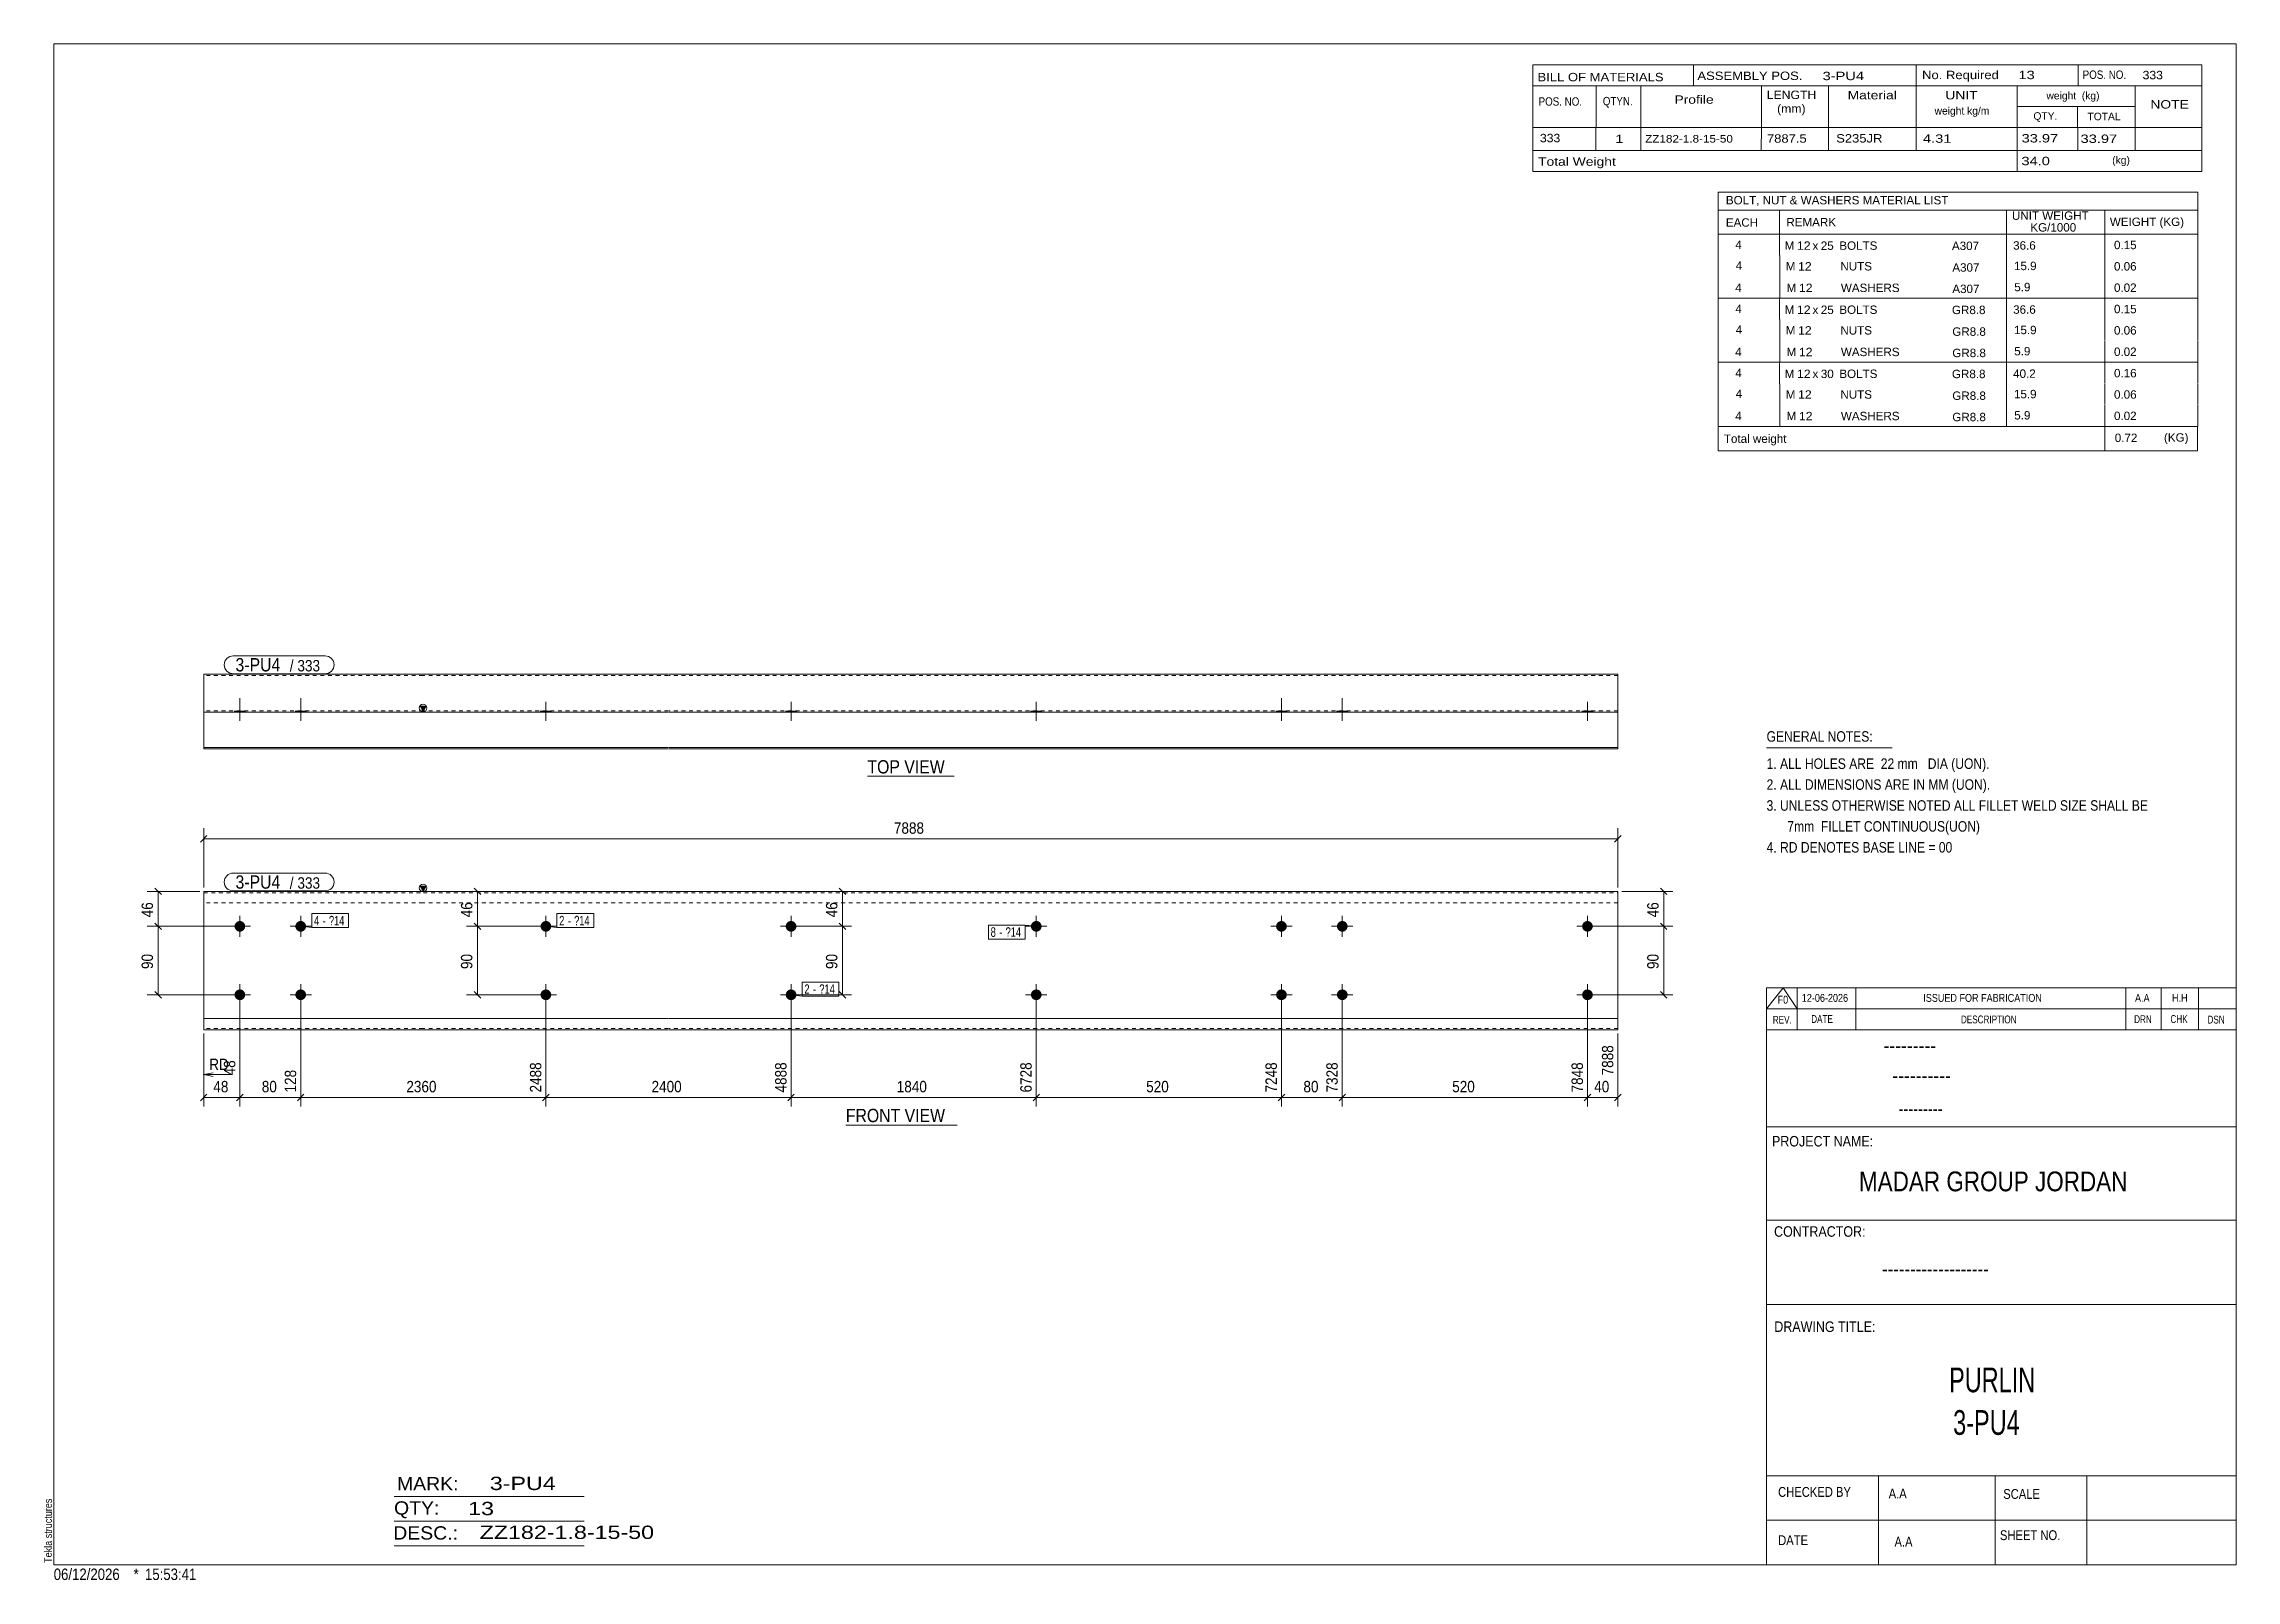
# Model space of a CAD drawing. Header units: millimetres. Extents: x 2 to 579, y 1 to 405.
import ezdxf

# ---------------------------------------------------------------- set-up
doc = ezdxf.new("R2010")
doc.units = ezdxf.units.MM
doc.linetypes.add('XKITLINE00', pattern=[0])
doc.linetypes.add('XKITLINE01', pattern=[4, 1, -1, 1, -1])
for name, color, linetype, lineweight in [('Bolt', 3, 'Continuous', 0), ('BoltMark', 7, 'Continuous', 0), ('Dimensions', 7, 'Continuous', 0), ('DrawingSheet', 5, 'Continuous', 0), ('OtherObjectType', 7, 'Continuous', 0), ('Part', 2, 'Continuous', 0), ('PartMark', 7, 'Continuous', 0)]:
    doc.layers.add(name, color=color, linetype=linetype, lineweight=lineweight)
doc.styles.add('@ARIAL_UNICODE_MS_BOLD', font='ARIAL.TTF')
doc.styles.add('ARIAL', font='ARIAL.TTF')
doc.styles.add('ARIAL_NARROW', font='ARIALN.TTF')
doc.styles.add('COMIC_SANS_MS_BOLD', font='COMICBD.TTF')
doc.styles.add('SWIS721_EX_BT', font='ARIAL.TTF')
doc.styles.add('SWISSE', font='ARIAL.TTF')

# ---------------------------------------------------------------- blocks, each defined once
blk = doc.blocks.new('*A1')
at = {"layer": 'Bolt'}
for points in [[(135.84, 172.88), (135.84, 172.84), (135.83, 172.81), (135.83, 172.77), (135.83, 172.74), (135.82, 172.7), (135.82, 172.67), (135.81, 172.64), (135.8, 172.6), (135.8, 172.57), (135.79, 172.54), (135.78, 172.5), (135.77, 172.47), (135.76, 172.44), (135.74, 172.41), (135.73, 172.37), (135.72, 172.34), (135.7, 172.31), (135.69, 172.28), (135.67, 172.25), (135.66, 172.22), (135.64, 172.19), (135.62, 172.16), (135.6, 172.13), (135.58, 172.1), (135.56, 172.08), (135.54, 172.05), (135.52, 172.02), (135.5, 172), (135.48, 171.97), (135.45, 171.94), (135.43, 171.92), (135.4, 171.9), (135.38, 171.87), (135.35, 171.85), (135.33, 171.83), (135.3, 171.81), (135.27, 171.79), (135.24, 171.77), (135.22, 171.75), (135.19, 171.73), (135.16, 171.71), (135.13, 171.69), (135.1, 171.68), (135.07, 171.66), (135.04, 171.64), (135.01, 171.63), (134.97, 171.62), (134.94, 171.6), (134.91, 171.59), (134.88, 171.58), (134.84, 171.57), (134.81, 171.56), (134.78, 171.55), (134.74, 171.54), (134.71, 171.54), (134.68, 171.53), (134.64, 171.53), (134.61, 171.52), (134.58, 171.52), (134.54, 171.51), (134.51, 171.51), (134.47, 171.51), (134.44, 171.51), (134.4, 171.51), (134.37, 171.51), (134.33, 171.51), (134.3, 171.52), (134.27, 171.52), (134.23, 171.53), (134.2, 171.53), (134.16, 171.54), (134.13, 171.54), (134.1, 171.55), (134.06, 171.56), (134.03, 171.57), (134, 171.58), (133.97, 171.59), (133.93, 171.6), (133.9, 171.62), (133.87, 171.63), (133.84, 171.64), (133.81, 171.66), (133.78, 171.68), (133.75, 171.69), (133.72, 171.71), (133.69, 171.73), (133.66, 171.75), (133.63, 171.77), (133.6, 171.79), (133.58, 171.81), (133.55, 171.83), (133.52, 171.85), (133.5, 171.87), (133.47, 171.9), (133.45, 171.92), (133.42, 171.94), (133.4, 171.97), (133.38, 172), (133.36, 172.02), (133.33, 172.05), (133.31, 172.08), (133.29, 172.1), (133.27, 172.13), (133.26, 172.16), (133.24, 172.19), (133.22, 172.22), (133.2, 172.25), (133.19, 172.28), (133.17, 172.31), (133.16, 172.34), (133.14, 172.37), (133.13, 172.41), (133.12, 172.44), (133.11, 172.47), (133.1, 172.5), (133.09, 172.54), (133.08, 172.57), (133.07, 172.6), (133.06, 172.64), (133.06, 172.67), (133.05, 172.7), (133.05, 172.74), (133.04, 172.77), (133.04, 172.81), (133.04, 172.84), (133.04, 172.88), (133.04, 172.91), (133.04, 172.94), (133.04, 172.98), (133.04, 173.01), (133.04, 173.05), (133.05, 173.08), (133.05, 173.12), (133.06, 173.15), (133.06, 173.18), (133.07, 173.22), (133.08, 173.25), (133.09, 173.28), (133.1, 173.32), (133.11, 173.35), (133.12, 173.38), (133.13, 173.41), (133.14, 173.45), (133.16, 173.48), (133.17, 173.51), (133.19, 173.54), (133.2, 173.57), (133.22, 173.6), (133.24, 173.63), (133.26, 173.66), (133.27, 173.69), (133.29, 173.72), (133.31, 173.74), (133.33, 173.77), (133.36, 173.8), (133.38, 173.82), (133.4, 173.85), (133.42, 173.88), (133.45, 173.9), (133.47, 173.92), (133.5, 173.95), (133.52, 173.97), (133.55, 173.99), (133.58, 174.01), (133.6, 174.03), (133.63, 174.05), (133.66, 174.07), (133.69, 174.09), (133.72, 174.11), (133.75, 174.13), (133.78, 174.14), (133.81, 174.16), (133.84, 174.18), (133.87, 174.19), (133.9, 174.2), (133.93, 174.22), (133.97, 174.23), (134, 174.24), (134.03, 174.25), (134.06, 174.26), (134.1, 174.27), (134.13, 174.28), (134.16, 174.28), (134.2, 174.29), (134.23, 174.29), (134.27, 174.3), (134.3, 174.3), (134.33, 174.31), (134.37, 174.31), (134.4, 174.31), (134.44, 174.31), (134.47, 174.31), (134.51, 174.31), (134.54, 174.31), (134.58, 174.3), (134.61, 174.3), (134.64, 174.29), (134.68, 174.29), (134.71, 174.28), (134.74, 174.28), (134.78, 174.27), (134.81, 174.26), (134.84, 174.25), (134.88, 174.24), (134.91, 174.23), (134.94, 174.22), (134.97, 174.2), (135.01, 174.19), (135.04, 174.18), (135.07, 174.16), (135.1, 174.14), (135.13, 174.13), (135.16, 174.11), (135.19, 174.09), (135.22, 174.07), (135.24, 174.05), (135.27, 174.03), (135.3, 174.01), (135.33, 173.99), (135.35, 173.97), (135.38, 173.95), (135.4, 173.92), (135.43, 173.9), (135.45, 173.88), (135.48, 173.85), (135.5, 173.82), (135.52, 173.8), (135.54, 173.77), (135.56, 173.74), (135.58, 173.72), (135.6, 173.69), (135.62, 173.66), (135.64, 173.63), (135.66, 173.6), (135.67, 173.57), (135.69, 173.54), (135.7, 173.51), (135.72, 173.48), (135.73, 173.45), (135.74, 173.41), (135.76, 173.38), (135.77, 173.35), (135.78, 173.32), (135.79, 173.28), (135.8, 173.25), (135.8, 173.22), (135.81, 173.18), (135.82, 173.15), (135.82, 173.12), (135.83, 173.08), (135.83, 173.05), (135.83, 173.01), (135.84, 172.98), (135.84, 172.94), (135.84, 172.91)], [(135.84, 154.88), (135.84, 154.84), (135.83, 154.81), (135.83, 154.77), (135.83, 154.74), (135.82, 154.7), (135.82, 154.67), (135.81, 154.64), (135.8, 154.6), (135.8, 154.57), (135.79, 154.54), (135.78, 154.5), (135.77, 154.47), (135.76, 154.44), (135.74, 154.41), (135.73, 154.37), (135.72, 154.34), (135.7, 154.31), (135.69, 154.28), (135.67, 154.25), (135.66, 154.22), (135.64, 154.19), (135.62, 154.16), (135.6, 154.13), (135.58, 154.1), (135.56, 154.08), (135.54, 154.05), (135.52, 154.02), (135.5, 154), (135.48, 153.97), (135.45, 153.94), (135.43, 153.92), (135.4, 153.9), (135.38, 153.87), (135.35, 153.85), (135.33, 153.83), (135.3, 153.81), (135.27, 153.79), (135.24, 153.77), (135.22, 153.75), (135.19, 153.73), (135.16, 153.71), (135.13, 153.69), (135.1, 153.68), (135.07, 153.66), (135.04, 153.64), (135.01, 153.63), (134.97, 153.62), (134.94, 153.6), (134.91, 153.59), (134.88, 153.58), (134.84, 153.57), (134.81, 153.56), (134.78, 153.55), (134.74, 153.54), (134.71, 153.54), (134.68, 153.53), (134.64, 153.53), (134.61, 153.52), (134.58, 153.52), (134.54, 153.51), (134.51, 153.51), (134.47, 153.51), (134.44, 153.51), (134.4, 153.51), (134.37, 153.51), (134.33, 153.51), (134.3, 153.52), (134.27, 153.52), (134.23, 153.53), (134.2, 153.53), (134.16, 153.54), (134.13, 153.54), (134.1, 153.55), (134.06, 153.56), (134.03, 153.57), (134, 153.58), (133.97, 153.59), (133.93, 153.6), (133.9, 153.62), (133.87, 153.63), (133.84, 153.64), (133.81, 153.66), (133.78, 153.68), (133.75, 153.69), (133.72, 153.71), (133.69, 153.73), (133.66, 153.75), (133.63, 153.77), (133.6, 153.79), (133.58, 153.81), (133.55, 153.83), (133.52, 153.85), (133.5, 153.87), (133.47, 153.9), (133.45, 153.92), (133.42, 153.94), (133.4, 153.97), (133.38, 154), (133.36, 154.02), (133.33, 154.05), (133.31, 154.08), (133.29, 154.1), (133.27, 154.13), (133.26, 154.16), (133.24, 154.19), (133.22, 154.22), (133.2, 154.25), (133.19, 154.28), (133.17, 154.31), (133.16, 154.34), (133.14, 154.37), (133.13, 154.41), (133.12, 154.44), (133.11, 154.47), (133.1, 154.5), (133.09, 154.54), (133.08, 154.57), (133.07, 154.6), (133.06, 154.64), (133.06, 154.67), (133.05, 154.7), (133.05, 154.74), (133.04, 154.77), (133.04, 154.81), (133.04, 154.84), (133.04, 154.88), (133.04, 154.91), (133.04, 154.94), (133.04, 154.98), (133.04, 155.01), (133.04, 155.05), (133.05, 155.08), (133.05, 155.12), (133.06, 155.15), (133.06, 155.18), (133.07, 155.22), (133.08, 155.25), (133.09, 155.28), (133.1, 155.32), (133.11, 155.35), (133.12, 155.38), (133.13, 155.41), (133.14, 155.45), (133.16, 155.48), (133.17, 155.51), (133.19, 155.54), (133.2, 155.57), (133.22, 155.6), (133.24, 155.63), (133.26, 155.66), (133.27, 155.69), (133.29, 155.72), (133.31, 155.74), (133.33, 155.77), (133.36, 155.8), (133.38, 155.82), (133.4, 155.85), (133.42, 155.88), (133.45, 155.9), (133.47, 155.92), (133.5, 155.95), (133.52, 155.97), (133.55, 155.99), (133.58, 156.01), (133.6, 156.03), (133.63, 156.05), (133.66, 156.07), (133.69, 156.09), (133.72, 156.11), (133.75, 156.13), (133.78, 156.14), (133.81, 156.16), (133.84, 156.18), (133.87, 156.19), (133.9, 156.2), (133.93, 156.22), (133.97, 156.23), (134, 156.24), (134.03, 156.25), (134.06, 156.26), (134.1, 156.27), (134.13, 156.28), (134.16, 156.28), (134.2, 156.29), (134.23, 156.29), (134.27, 156.3), (134.3, 156.3), (134.33, 156.31), (134.37, 156.31), (134.4, 156.31), (134.44, 156.31), (134.47, 156.31), (134.51, 156.31), (134.54, 156.31), (134.58, 156.3), (134.61, 156.3), (134.64, 156.29), (134.68, 156.29), (134.71, 156.28), (134.74, 156.28), (134.78, 156.27), (134.81, 156.26), (134.84, 156.25), (134.88, 156.24), (134.91, 156.23), (134.94, 156.22), (134.97, 156.2), (135.01, 156.19), (135.04, 156.18), (135.07, 156.16), (135.1, 156.14), (135.13, 156.13), (135.16, 156.11), (135.19, 156.09), (135.22, 156.07), (135.24, 156.05), (135.27, 156.03), (135.3, 156.01), (135.33, 155.99), (135.35, 155.97), (135.38, 155.95), (135.4, 155.92), (135.43, 155.9), (135.45, 155.88), (135.48, 155.85), (135.5, 155.82), (135.52, 155.8), (135.54, 155.77), (135.56, 155.74), (135.58, 155.72), (135.6, 155.69), (135.62, 155.66), (135.64, 155.63), (135.66, 155.6), (135.67, 155.57), (135.69, 155.54), (135.7, 155.51), (135.72, 155.48), (135.73, 155.45), (135.74, 155.41), (135.76, 155.38), (135.77, 155.35), (135.78, 155.32), (135.79, 155.28), (135.8, 155.25), (135.8, 155.22), (135.81, 155.18), (135.82, 155.15), (135.82, 155.12), (135.83, 155.08), (135.83, 155.05), (135.83, 155.01), (135.84, 154.98), (135.84, 154.94), (135.84, 154.91)]]:
    blk.add_hatch(color=3, dxfattribs=at).paths.add_polyline_path(points, flags=17)
at = {"layer": 'Bolt', "color": 3, "linetype": 'XKITLINE00', "lineweight": 0}
for p, q in [((134.44, 175.71), (134.44, 170.11)), ((137.24, 172.91), (131.64, 172.91)), ((134.44, 157.71), (134.44, 152.11)), ((137.24, 154.91), (131.64, 154.91))]:
    blk.add_line(p, q, dxfattribs=at)
blk = doc.blocks.new('*A2')
at = {"layer": 'Bolt'}
for points in [[(200.33, 172.88), (200.32, 172.84), (200.32, 172.81), (200.32, 172.77), (200.32, 172.74), (200.31, 172.7), (200.31, 172.67), (200.3, 172.64), (200.29, 172.6), (200.28, 172.57), (200.28, 172.54), (200.27, 172.5), (200.26, 172.47), (200.24, 172.44), (200.23, 172.41), (200.22, 172.37), (200.21, 172.34), (200.19, 172.31), (200.18, 172.28), (200.16, 172.25), (200.14, 172.22), (200.13, 172.19), (200.11, 172.16), (200.09, 172.13), (200.07, 172.1), (200.05, 172.08), (200.03, 172.05), (200.01, 172.02), (199.99, 172), (199.96, 171.97), (199.94, 171.94), (199.92, 171.92), (199.89, 171.9), (199.87, 171.87), (199.84, 171.85), (199.81, 171.83), (199.79, 171.81), (199.76, 171.79), (199.73, 171.77), (199.7, 171.75), (199.67, 171.73), (199.65, 171.71), (199.62, 171.69), (199.59, 171.68), (199.56, 171.66), (199.52, 171.64), (199.49, 171.63), (199.46, 171.62), (199.43, 171.6), (199.4, 171.59), (199.36, 171.58), (199.33, 171.57), (199.3, 171.56), (199.27, 171.55), (199.23, 171.54), (199.2, 171.54), (199.17, 171.53), (199.13, 171.53), (199.1, 171.52), (199.06, 171.52), (199.03, 171.51), (198.99, 171.51), (198.96, 171.51), (198.93, 171.51), (198.89, 171.51), (198.86, 171.51), (198.82, 171.51), (198.79, 171.52), (198.75, 171.52), (198.72, 171.53), (198.69, 171.53), (198.65, 171.54), (198.62, 171.54), (198.59, 171.55), (198.55, 171.56), (198.52, 171.57), (198.49, 171.58), (198.45, 171.59), (198.42, 171.6), (198.39, 171.62), (198.36, 171.63), (198.33, 171.64), (198.3, 171.66), (198.27, 171.68), (198.24, 171.69), (198.21, 171.71), (198.18, 171.73), (198.15, 171.75), (198.12, 171.77), (198.09, 171.79), (198.06, 171.81), (198.04, 171.83), (198.01, 171.85), (197.99, 171.87), (197.96, 171.9), (197.94, 171.92), (197.91, 171.94), (197.89, 171.97), (197.87, 172), (197.84, 172.02), (197.82, 172.05), (197.8, 172.08), (197.78, 172.1), (197.76, 172.13), (197.74, 172.16), (197.72, 172.19), (197.71, 172.22), (197.69, 172.25), (197.68, 172.28), (197.66, 172.31), (197.65, 172.34), (197.63, 172.37), (197.62, 172.41), (197.61, 172.44), (197.6, 172.47), (197.59, 172.5), (197.58, 172.54), (197.57, 172.57), (197.56, 172.6), (197.55, 172.64), (197.55, 172.67), (197.54, 172.7), (197.54, 172.74), (197.53, 172.77), (197.53, 172.81), (197.53, 172.84), (197.53, 172.88), (197.53, 172.91), (197.53, 172.94), (197.53, 172.98), (197.53, 173.01), (197.53, 173.05), (197.54, 173.08), (197.54, 173.12), (197.55, 173.15), (197.55, 173.18), (197.56, 173.22), (197.57, 173.25), (197.58, 173.28), (197.59, 173.32), (197.6, 173.35), (197.61, 173.38), (197.62, 173.41), (197.63, 173.45), (197.65, 173.48), (197.66, 173.51), (197.68, 173.54), (197.69, 173.57), (197.71, 173.6), (197.72, 173.63), (197.74, 173.66), (197.76, 173.69), (197.78, 173.72), (197.8, 173.74), (197.82, 173.77), (197.84, 173.8), (197.87, 173.82), (197.89, 173.85), (197.91, 173.88), (197.94, 173.9), (197.96, 173.92), (197.99, 173.95), (198.01, 173.97), (198.04, 173.99), (198.06, 174.01), (198.09, 174.03), (198.12, 174.05), (198.15, 174.07), (198.18, 174.09), (198.21, 174.11), (198.24, 174.13), (198.27, 174.14), (198.3, 174.16), (198.33, 174.18), (198.36, 174.19), (198.39, 174.2), (198.42, 174.22), (198.45, 174.23), (198.49, 174.24), (198.52, 174.25), (198.55, 174.26), (198.59, 174.27), (198.62, 174.28), (198.65, 174.28), (198.69, 174.29), (198.72, 174.29), (198.75, 174.3), (198.79, 174.3), (198.82, 174.31), (198.86, 174.31), (198.89, 174.31), (198.93, 174.31), (198.96, 174.31), (198.99, 174.31), (199.03, 174.31), (199.06, 174.3), (199.1, 174.3), (199.13, 174.29), (199.17, 174.29), (199.2, 174.28), (199.23, 174.28), (199.27, 174.27), (199.3, 174.26), (199.33, 174.25), (199.36, 174.24), (199.4, 174.23), (199.43, 174.22), (199.46, 174.2), (199.49, 174.19), (199.52, 174.18), (199.56, 174.16), (199.59, 174.14), (199.62, 174.13), (199.65, 174.11), (199.67, 174.09), (199.7, 174.07), (199.73, 174.05), (199.76, 174.03), (199.79, 174.01), (199.81, 173.99), (199.84, 173.97), (199.87, 173.95), (199.89, 173.92), (199.92, 173.9), (199.94, 173.88), (199.96, 173.85), (199.99, 173.82), (200.01, 173.8), (200.03, 173.77), (200.05, 173.74), (200.07, 173.72), (200.09, 173.69), (200.11, 173.66), (200.13, 173.63), (200.14, 173.6), (200.16, 173.57), (200.18, 173.54), (200.19, 173.51), (200.21, 173.48), (200.22, 173.45), (200.23, 173.41), (200.24, 173.38), (200.26, 173.35), (200.27, 173.32), (200.28, 173.28), (200.28, 173.25), (200.29, 173.22), (200.3, 173.18), (200.31, 173.15), (200.31, 173.12), (200.32, 173.08), (200.32, 173.05), (200.32, 173.01), (200.32, 172.98), (200.33, 172.94), (200.33, 172.91)], [(200.33, 154.88), (200.32, 154.84), (200.32, 154.81), (200.32, 154.77), (200.32, 154.74), (200.31, 154.7), (200.31, 154.67), (200.3, 154.64), (200.29, 154.6), (200.28, 154.57), (200.28, 154.54), (200.27, 154.5), (200.26, 154.47), (200.24, 154.44), (200.23, 154.41), (200.22, 154.37), (200.21, 154.34), (200.19, 154.31), (200.18, 154.28), (200.16, 154.25), (200.14, 154.22), (200.13, 154.19), (200.11, 154.16), (200.09, 154.13), (200.07, 154.1), (200.05, 154.08), (200.03, 154.05), (200.01, 154.02), (199.99, 154), (199.96, 153.97), (199.94, 153.94), (199.92, 153.92), (199.89, 153.9), (199.87, 153.87), (199.84, 153.85), (199.81, 153.83), (199.79, 153.81), (199.76, 153.79), (199.73, 153.77), (199.7, 153.75), (199.67, 153.73), (199.65, 153.71), (199.62, 153.69), (199.59, 153.68), (199.56, 153.66), (199.52, 153.64), (199.49, 153.63), (199.46, 153.62), (199.43, 153.6), (199.4, 153.59), (199.36, 153.58), (199.33, 153.57), (199.3, 153.56), (199.27, 153.55), (199.23, 153.54), (199.2, 153.54), (199.17, 153.53), (199.13, 153.53), (199.1, 153.52), (199.06, 153.52), (199.03, 153.51), (198.99, 153.51), (198.96, 153.51), (198.93, 153.51), (198.89, 153.51), (198.86, 153.51), (198.82, 153.51), (198.79, 153.52), (198.75, 153.52), (198.72, 153.53), (198.69, 153.53), (198.65, 153.54), (198.62, 153.54), (198.59, 153.55), (198.55, 153.56), (198.52, 153.57), (198.49, 153.58), (198.45, 153.59), (198.42, 153.6), (198.39, 153.62), (198.36, 153.63), (198.33, 153.64), (198.3, 153.66), (198.27, 153.68), (198.24, 153.69), (198.21, 153.71), (198.18, 153.73), (198.15, 153.75), (198.12, 153.77), (198.09, 153.79), (198.06, 153.81), (198.04, 153.83), (198.01, 153.85), (197.99, 153.87), (197.96, 153.9), (197.94, 153.92), (197.91, 153.94), (197.89, 153.97), (197.87, 154), (197.84, 154.02), (197.82, 154.05), (197.8, 154.08), (197.78, 154.1), (197.76, 154.13), (197.74, 154.16), (197.72, 154.19), (197.71, 154.22), (197.69, 154.25), (197.68, 154.28), (197.66, 154.31), (197.65, 154.34), (197.63, 154.37), (197.62, 154.41), (197.61, 154.44), (197.6, 154.47), (197.59, 154.5), (197.58, 154.54), (197.57, 154.57), (197.56, 154.6), (197.55, 154.64), (197.55, 154.67), (197.54, 154.7), (197.54, 154.74), (197.53, 154.77), (197.53, 154.81), (197.53, 154.84), (197.53, 154.88), (197.53, 154.91), (197.53, 154.94), (197.53, 154.98), (197.53, 155.01), (197.53, 155.05), (197.54, 155.08), (197.54, 155.12), (197.55, 155.15), (197.55, 155.18), (197.56, 155.22), (197.57, 155.25), (197.58, 155.28), (197.59, 155.32), (197.6, 155.35), (197.61, 155.38), (197.62, 155.41), (197.63, 155.45), (197.65, 155.48), (197.66, 155.51), (197.68, 155.54), (197.69, 155.57), (197.71, 155.6), (197.72, 155.63), (197.74, 155.66), (197.76, 155.69), (197.78, 155.72), (197.8, 155.74), (197.82, 155.77), (197.84, 155.8), (197.87, 155.82), (197.89, 155.85), (197.91, 155.88), (197.94, 155.9), (197.96, 155.92), (197.99, 155.95), (198.01, 155.97), (198.04, 155.99), (198.06, 156.01), (198.09, 156.03), (198.12, 156.05), (198.15, 156.07), (198.18, 156.09), (198.21, 156.11), (198.24, 156.13), (198.27, 156.14), (198.3, 156.16), (198.33, 156.18), (198.36, 156.19), (198.39, 156.2), (198.42, 156.22), (198.45, 156.23), (198.49, 156.24), (198.52, 156.25), (198.55, 156.26), (198.59, 156.27), (198.62, 156.28), (198.65, 156.28), (198.69, 156.29), (198.72, 156.29), (198.75, 156.3), (198.79, 156.3), (198.82, 156.31), (198.86, 156.31), (198.89, 156.31), (198.93, 156.31), (198.96, 156.31), (198.99, 156.31), (199.03, 156.31), (199.06, 156.3), (199.1, 156.3), (199.13, 156.29), (199.17, 156.29), (199.2, 156.28), (199.23, 156.28), (199.27, 156.27), (199.3, 156.26), (199.33, 156.25), (199.36, 156.24), (199.4, 156.23), (199.43, 156.22), (199.46, 156.2), (199.49, 156.19), (199.52, 156.18), (199.56, 156.16), (199.59, 156.14), (199.62, 156.13), (199.65, 156.11), (199.67, 156.09), (199.7, 156.07), (199.73, 156.05), (199.76, 156.03), (199.79, 156.01), (199.81, 155.99), (199.84, 155.97), (199.87, 155.95), (199.89, 155.92), (199.92, 155.9), (199.94, 155.88), (199.96, 155.85), (199.99, 155.82), (200.01, 155.8), (200.03, 155.77), (200.05, 155.74), (200.07, 155.72), (200.09, 155.69), (200.11, 155.66), (200.13, 155.63), (200.14, 155.6), (200.16, 155.57), (200.18, 155.54), (200.19, 155.51), (200.21, 155.48), (200.22, 155.45), (200.23, 155.41), (200.24, 155.38), (200.26, 155.35), (200.27, 155.32), (200.28, 155.28), (200.28, 155.25), (200.29, 155.22), (200.3, 155.18), (200.31, 155.15), (200.31, 155.12), (200.32, 155.08), (200.32, 155.05), (200.32, 155.01), (200.32, 154.98), (200.33, 154.94), (200.33, 154.91)]]:
    blk.add_hatch(color=3, dxfattribs=at).paths.add_polyline_path(points, flags=17)
at = {"layer": 'Bolt', "color": 3, "linetype": 'XKITLINE00', "lineweight": 0}
for p, q in [((198.93, 175.71), (198.93, 170.11)), ((201.73, 172.91), (196.13, 172.91)), ((198.93, 157.71), (198.93, 152.11)), ((201.73, 154.91), (196.13, 154.91))]:
    blk.add_line(p, q, dxfattribs=at)
blk = doc.blocks.new('*A3')
at = {"layer": 'Bolt'}
for points in [[(329.3, 172.88), (329.3, 172.84), (329.3, 172.81), (329.29, 172.77), (329.29, 172.74), (329.29, 172.7), (329.28, 172.67), (329.27, 172.64), (329.27, 172.6), (329.26, 172.57), (329.25, 172.54), (329.24, 172.5), (329.23, 172.47), (329.22, 172.44), (329.21, 172.41), (329.19, 172.37), (329.18, 172.34), (329.17, 172.31), (329.15, 172.28), (329.14, 172.25), (329.12, 172.22), (329.1, 172.19), (329.08, 172.16), (329.07, 172.13), (329.05, 172.1), (329.03, 172.08), (329.01, 172.05), (328.98, 172.02), (328.96, 172), (328.94, 171.97), (328.92, 171.94), (328.89, 171.92), (328.87, 171.9), (328.84, 171.87), (328.82, 171.85), (328.79, 171.83), (328.76, 171.81), (328.74, 171.79), (328.71, 171.77), (328.68, 171.75), (328.65, 171.73), (328.62, 171.71), (328.59, 171.69), (328.56, 171.68), (328.53, 171.66), (328.5, 171.64), (328.47, 171.63), (328.44, 171.62), (328.41, 171.6), (328.37, 171.59), (328.34, 171.58), (328.31, 171.57), (328.27, 171.56), (328.24, 171.55), (328.21, 171.54), (328.17, 171.54), (328.14, 171.53), (328.11, 171.53), (328.07, 171.52), (328.04, 171.52), (328, 171.51), (327.97, 171.51), (327.94, 171.51), (327.9, 171.51), (327.87, 171.51), (327.83, 171.51), (327.8, 171.51), (327.76, 171.52), (327.73, 171.52), (327.7, 171.53), (327.66, 171.53), (327.63, 171.54), (327.59, 171.54), (327.56, 171.55), (327.53, 171.56), (327.5, 171.57), (327.46, 171.58), (327.43, 171.59), (327.4, 171.6), (327.37, 171.62), (327.33, 171.63), (327.3, 171.64), (327.27, 171.66), (327.24, 171.68), (327.21, 171.69), (327.18, 171.71), (327.15, 171.73), (327.12, 171.75), (327.1, 171.77), (327.07, 171.79), (327.04, 171.81), (327.01, 171.83), (326.99, 171.85), (326.96, 171.87), (326.94, 171.9), (326.91, 171.92), (326.89, 171.94), (326.86, 171.97), (326.84, 172), (326.82, 172.02), (326.8, 172.05), (326.78, 172.08), (326.76, 172.1), (326.74, 172.13), (326.72, 172.16), (326.7, 172.19), (326.68, 172.22), (326.67, 172.25), (326.65, 172.28), (326.64, 172.31), (326.62, 172.34), (326.61, 172.37), (326.6, 172.41), (326.58, 172.44), (326.57, 172.47), (326.56, 172.5), (326.55, 172.54), (326.54, 172.57), (326.54, 172.6), (326.53, 172.64), (326.52, 172.67), (326.52, 172.7), (326.51, 172.74), (326.51, 172.77), (326.51, 172.81), (326.5, 172.84), (326.5, 172.88), (326.5, 172.91), (326.5, 172.94), (326.5, 172.98), (326.51, 173.01), (326.51, 173.05), (326.51, 173.08), (326.52, 173.12), (326.52, 173.15), (326.53, 173.18), (326.54, 173.22), (326.54, 173.25), (326.55, 173.28), (326.56, 173.32), (326.57, 173.35), (326.58, 173.38), (326.6, 173.41), (326.61, 173.45), (326.62, 173.48), (326.64, 173.51), (326.65, 173.54), (326.67, 173.57), (326.68, 173.6), (326.7, 173.63), (326.72, 173.66), (326.74, 173.69), (326.76, 173.72), (326.78, 173.74), (326.8, 173.77), (326.82, 173.8), (326.84, 173.82), (326.86, 173.85), (326.89, 173.88), (326.91, 173.9), (326.94, 173.92), (326.96, 173.95), (326.99, 173.97), (327.01, 173.99), (327.04, 174.01), (327.07, 174.03), (327.1, 174.05), (327.12, 174.07), (327.15, 174.09), (327.18, 174.11), (327.21, 174.13), (327.24, 174.14), (327.27, 174.16), (327.3, 174.18), (327.33, 174.19), (327.37, 174.2), (327.4, 174.22), (327.43, 174.23), (327.46, 174.24), (327.5, 174.25), (327.53, 174.26), (327.56, 174.27), (327.59, 174.28), (327.63, 174.28), (327.66, 174.29), (327.7, 174.29), (327.73, 174.3), (327.76, 174.3), (327.8, 174.31), (327.83, 174.31), (327.87, 174.31), (327.9, 174.31), (327.94, 174.31), (327.97, 174.31), (328, 174.31), (328.04, 174.3), (328.07, 174.3), (328.11, 174.29), (328.14, 174.29), (328.17, 174.28), (328.21, 174.28), (328.24, 174.27), (328.27, 174.26), (328.31, 174.25), (328.34, 174.24), (328.37, 174.23), (328.41, 174.22), (328.44, 174.2), (328.47, 174.19), (328.5, 174.18), (328.53, 174.16), (328.56, 174.14), (328.59, 174.13), (328.62, 174.11), (328.65, 174.09), (328.68, 174.07), (328.71, 174.05), (328.74, 174.03), (328.76, 174.01), (328.79, 173.99), (328.82, 173.97), (328.84, 173.95), (328.87, 173.92), (328.89, 173.9), (328.92, 173.88), (328.94, 173.85), (328.96, 173.82), (328.98, 173.8), (329.01, 173.77), (329.03, 173.74), (329.05, 173.72), (329.07, 173.69), (329.08, 173.66), (329.1, 173.63), (329.12, 173.6), (329.14, 173.57), (329.15, 173.54), (329.17, 173.51), (329.18, 173.48), (329.19, 173.45), (329.21, 173.41), (329.22, 173.38), (329.23, 173.35), (329.24, 173.32), (329.25, 173.28), (329.26, 173.25), (329.27, 173.22), (329.27, 173.18), (329.28, 173.15), (329.29, 173.12), (329.29, 173.08), (329.29, 173.05), (329.3, 173.01), (329.3, 172.98), (329.3, 172.94), (329.3, 172.91)], [(345.3, 172.88), (345.3, 172.84), (345.3, 172.81), (345.29, 172.77), (345.29, 172.74), (345.29, 172.7), (345.28, 172.67), (345.27, 172.64), (345.27, 172.6), (345.26, 172.57), (345.25, 172.54), (345.24, 172.5), (345.23, 172.47), (345.22, 172.44), (345.21, 172.41), (345.19, 172.37), (345.18, 172.34), (345.17, 172.31), (345.15, 172.28), (345.14, 172.25), (345.12, 172.22), (345.1, 172.19), (345.08, 172.16), (345.07, 172.13), (345.05, 172.1), (345.03, 172.08), (345.01, 172.05), (344.98, 172.02), (344.96, 172), (344.94, 171.97), (344.92, 171.94), (344.89, 171.92), (344.87, 171.9), (344.84, 171.87), (344.82, 171.85), (344.79, 171.83), (344.76, 171.81), (344.74, 171.79), (344.71, 171.77), (344.68, 171.75), (344.65, 171.73), (344.62, 171.71), (344.59, 171.69), (344.56, 171.68), (344.53, 171.66), (344.5, 171.64), (344.47, 171.63), (344.44, 171.62), (344.41, 171.6), (344.37, 171.59), (344.34, 171.58), (344.31, 171.57), (344.27, 171.56), (344.24, 171.55), (344.21, 171.54), (344.17, 171.54), (344.14, 171.53), (344.11, 171.53), (344.07, 171.52), (344.04, 171.52), (344, 171.51), (343.97, 171.51), (343.94, 171.51), (343.9, 171.51), (343.87, 171.51), (343.83, 171.51), (343.8, 171.51), (343.76, 171.52), (343.73, 171.52), (343.7, 171.53), (343.66, 171.53), (343.63, 171.54), (343.59, 171.54), (343.56, 171.55), (343.53, 171.56), (343.5, 171.57), (343.46, 171.58), (343.43, 171.59), (343.4, 171.6), (343.37, 171.62), (343.33, 171.63), (343.3, 171.64), (343.27, 171.66), (343.24, 171.68), (343.21, 171.69), (343.18, 171.71), (343.15, 171.73), (343.12, 171.75), (343.1, 171.77), (343.07, 171.79), (343.04, 171.81), (343.01, 171.83), (342.99, 171.85), (342.96, 171.87), (342.94, 171.9), (342.91, 171.92), (342.89, 171.94), (342.86, 171.97), (342.84, 172), (342.82, 172.02), (342.8, 172.05), (342.78, 172.08), (342.76, 172.1), (342.74, 172.13), (342.72, 172.16), (342.7, 172.19), (342.68, 172.22), (342.67, 172.25), (342.65, 172.28), (342.64, 172.31), (342.62, 172.34), (342.61, 172.37), (342.6, 172.41), (342.58, 172.44), (342.57, 172.47), (342.56, 172.5), (342.55, 172.54), (342.54, 172.57), (342.54, 172.6), (342.53, 172.64), (342.52, 172.67), (342.52, 172.7), (342.51, 172.74), (342.51, 172.77), (342.51, 172.81), (342.5, 172.84), (342.5, 172.88), (342.5, 172.91), (342.5, 172.94), (342.5, 172.98), (342.51, 173.01), (342.51, 173.05), (342.51, 173.08), (342.52, 173.12), (342.52, 173.15), (342.53, 173.18), (342.54, 173.22), (342.54, 173.25), (342.55, 173.28), (342.56, 173.32), (342.57, 173.35), (342.58, 173.38), (342.6, 173.41), (342.61, 173.45), (342.62, 173.48), (342.64, 173.51), (342.65, 173.54), (342.67, 173.57), (342.68, 173.6), (342.7, 173.63), (342.72, 173.66), (342.74, 173.69), (342.76, 173.72), (342.78, 173.74), (342.8, 173.77), (342.82, 173.8), (342.84, 173.82), (342.86, 173.85), (342.89, 173.88), (342.91, 173.9), (342.94, 173.92), (342.96, 173.95), (342.99, 173.97), (343.01, 173.99), (343.04, 174.01), (343.07, 174.03), (343.1, 174.05), (343.12, 174.07), (343.15, 174.09), (343.18, 174.11), (343.21, 174.13), (343.24, 174.14), (343.27, 174.16), (343.3, 174.18), (343.33, 174.19), (343.37, 174.2), (343.4, 174.22), (343.43, 174.23), (343.46, 174.24), (343.5, 174.25), (343.53, 174.26), (343.56, 174.27), (343.59, 174.28), (343.63, 174.28), (343.66, 174.29), (343.7, 174.29), (343.73, 174.3), (343.76, 174.3), (343.8, 174.31), (343.83, 174.31), (343.87, 174.31), (343.9, 174.31), (343.94, 174.31), (343.97, 174.31), (344, 174.31), (344.04, 174.3), (344.07, 174.3), (344.11, 174.29), (344.14, 174.29), (344.17, 174.28), (344.21, 174.28), (344.24, 174.27), (344.27, 174.26), (344.31, 174.25), (344.34, 174.24), (344.37, 174.23), (344.41, 174.22), (344.44, 174.2), (344.47, 174.19), (344.5, 174.18), (344.53, 174.16), (344.56, 174.14), (344.59, 174.13), (344.62, 174.11), (344.65, 174.09), (344.68, 174.07), (344.71, 174.05), (344.74, 174.03), (344.76, 174.01), (344.79, 173.99), (344.82, 173.97), (344.84, 173.95), (344.87, 173.92), (344.89, 173.9), (344.92, 173.88), (344.94, 173.85), (344.96, 173.82), (344.98, 173.8), (345.01, 173.77), (345.03, 173.74), (345.05, 173.72), (345.07, 173.69), (345.08, 173.66), (345.1, 173.63), (345.12, 173.6), (345.14, 173.57), (345.15, 173.54), (345.17, 173.51), (345.18, 173.48), (345.19, 173.45), (345.21, 173.41), (345.22, 173.38), (345.23, 173.35), (345.24, 173.32), (345.25, 173.28), (345.26, 173.25), (345.27, 173.22), (345.27, 173.18), (345.28, 173.15), (345.29, 173.12), (345.29, 173.08), (345.29, 173.05), (345.3, 173.01), (345.3, 172.98), (345.3, 172.94), (345.3, 172.91)], [(329.3, 154.88), (329.3, 154.84), (329.3, 154.81), (329.29, 154.77), (329.29, 154.74), (329.29, 154.7), (329.28, 154.67), (329.27, 154.64), (329.27, 154.6), (329.26, 154.57), (329.25, 154.54), (329.24, 154.5), (329.23, 154.47), (329.22, 154.44), (329.21, 154.41), (329.19, 154.37), (329.18, 154.34), (329.17, 154.31), (329.15, 154.28), (329.14, 154.25), (329.12, 154.22), (329.1, 154.19), (329.08, 154.16), (329.07, 154.13), (329.05, 154.1), (329.03, 154.08), (329.01, 154.05), (328.98, 154.02), (328.96, 154), (328.94, 153.97), (328.92, 153.94), (328.89, 153.92), (328.87, 153.9), (328.84, 153.87), (328.82, 153.85), (328.79, 153.83), (328.76, 153.81), (328.74, 153.79), (328.71, 153.77), (328.68, 153.75), (328.65, 153.73), (328.62, 153.71), (328.59, 153.69), (328.56, 153.68), (328.53, 153.66), (328.5, 153.64), (328.47, 153.63), (328.44, 153.62), (328.41, 153.6), (328.37, 153.59), (328.34, 153.58), (328.31, 153.57), (328.27, 153.56), (328.24, 153.55), (328.21, 153.54), (328.17, 153.54), (328.14, 153.53), (328.11, 153.53), (328.07, 153.52), (328.04, 153.52), (328, 153.51), (327.97, 153.51), (327.94, 153.51), (327.9, 153.51), (327.87, 153.51), (327.83, 153.51), (327.8, 153.51), (327.76, 153.52), (327.73, 153.52), (327.7, 153.53), (327.66, 153.53), (327.63, 153.54), (327.59, 153.54), (327.56, 153.55), (327.53, 153.56), (327.5, 153.57), (327.46, 153.58), (327.43, 153.59), (327.4, 153.6), (327.37, 153.62), (327.33, 153.63), (327.3, 153.64), (327.27, 153.66), (327.24, 153.68), (327.21, 153.69), (327.18, 153.71), (327.15, 153.73), (327.12, 153.75), (327.1, 153.77), (327.07, 153.79), (327.04, 153.81), (327.01, 153.83), (326.99, 153.85), (326.96, 153.87), (326.94, 153.9), (326.91, 153.92), (326.89, 153.94), (326.86, 153.97), (326.84, 154), (326.82, 154.02), (326.8, 154.05), (326.78, 154.08), (326.76, 154.1), (326.74, 154.13), (326.72, 154.16), (326.7, 154.19), (326.68, 154.22), (326.67, 154.25), (326.65, 154.28), (326.64, 154.31), (326.62, 154.34), (326.61, 154.37), (326.6, 154.41), (326.58, 154.44), (326.57, 154.47), (326.56, 154.5), (326.55, 154.54), (326.54, 154.57), (326.54, 154.6), (326.53, 154.64), (326.52, 154.67), (326.52, 154.7), (326.51, 154.74), (326.51, 154.77), (326.51, 154.81), (326.5, 154.84), (326.5, 154.88), (326.5, 154.91), (326.5, 154.94), (326.5, 154.98), (326.51, 155.01), (326.51, 155.05), (326.51, 155.08), (326.52, 155.12), (326.52, 155.15), (326.53, 155.18), (326.54, 155.22), (326.54, 155.25), (326.55, 155.28), (326.56, 155.32), (326.57, 155.35), (326.58, 155.38), (326.6, 155.41), (326.61, 155.45), (326.62, 155.48), (326.64, 155.51), (326.65, 155.54), (326.67, 155.57), (326.68, 155.6), (326.7, 155.63), (326.72, 155.66), (326.74, 155.69), (326.76, 155.72), (326.78, 155.74), (326.8, 155.77), (326.82, 155.8), (326.84, 155.82), (326.86, 155.85), (326.89, 155.88), (326.91, 155.9), (326.94, 155.92), (326.96, 155.95), (326.99, 155.97), (327.01, 155.99), (327.04, 156.01), (327.07, 156.03), (327.1, 156.05), (327.12, 156.07), (327.15, 156.09), (327.18, 156.11), (327.21, 156.13), (327.24, 156.14), (327.27, 156.16), (327.3, 156.18), (327.33, 156.19), (327.37, 156.2), (327.4, 156.22), (327.43, 156.23), (327.46, 156.24), (327.5, 156.25), (327.53, 156.26), (327.56, 156.27), (327.59, 156.28), (327.63, 156.28), (327.66, 156.29), (327.7, 156.29), (327.73, 156.3), (327.76, 156.3), (327.8, 156.31), (327.83, 156.31), (327.87, 156.31), (327.9, 156.31), (327.94, 156.31), (327.97, 156.31), (328, 156.31), (328.04, 156.3), (328.07, 156.3), (328.11, 156.29), (328.14, 156.29), (328.17, 156.28), (328.21, 156.28), (328.24, 156.27), (328.27, 156.26), (328.31, 156.25), (328.34, 156.24), (328.37, 156.23), (328.41, 156.22), (328.44, 156.2), (328.47, 156.19), (328.5, 156.18), (328.53, 156.16), (328.56, 156.14), (328.59, 156.13), (328.62, 156.11), (328.65, 156.09), (328.68, 156.07), (328.71, 156.05), (328.74, 156.03), (328.76, 156.01), (328.79, 155.99), (328.82, 155.97), (328.84, 155.95), (328.87, 155.92), (328.89, 155.9), (328.92, 155.88), (328.94, 155.85), (328.96, 155.82), (328.98, 155.8), (329.01, 155.77), (329.03, 155.74), (329.05, 155.72), (329.07, 155.69), (329.08, 155.66), (329.1, 155.63), (329.12, 155.6), (329.14, 155.57), (329.15, 155.54), (329.17, 155.51), (329.18, 155.48), (329.19, 155.45), (329.21, 155.41), (329.22, 155.38), (329.23, 155.35), (329.24, 155.32), (329.25, 155.28), (329.26, 155.25), (329.27, 155.22), (329.27, 155.18), (329.28, 155.15), (329.29, 155.12), (329.29, 155.08), (329.29, 155.05), (329.3, 155.01), (329.3, 154.98), (329.3, 154.94), (329.3, 154.91)], [(345.3, 154.88), (345.3, 154.84), (345.3, 154.81), (345.29, 154.77), (345.29, 154.74), (345.29, 154.7), (345.28, 154.67), (345.27, 154.64), (345.27, 154.6), (345.26, 154.57), (345.25, 154.54), (345.24, 154.5), (345.23, 154.47), (345.22, 154.44), (345.21, 154.41), (345.19, 154.37), (345.18, 154.34), (345.17, 154.31), (345.15, 154.28), (345.14, 154.25), (345.12, 154.22), (345.1, 154.19), (345.08, 154.16), (345.07, 154.13), (345.05, 154.1), (345.03, 154.08), (345.01, 154.05), (344.98, 154.02), (344.96, 154), (344.94, 153.97), (344.92, 153.94), (344.89, 153.92), (344.87, 153.9), (344.84, 153.87), (344.82, 153.85), (344.79, 153.83), (344.76, 153.81), (344.74, 153.79), (344.71, 153.77), (344.68, 153.75), (344.65, 153.73), (344.62, 153.71), (344.59, 153.69), (344.56, 153.68), (344.53, 153.66), (344.5, 153.64), (344.47, 153.63), (344.44, 153.62), (344.41, 153.6), (344.37, 153.59), (344.34, 153.58), (344.31, 153.57), (344.27, 153.56), (344.24, 153.55), (344.21, 153.54), (344.17, 153.54), (344.14, 153.53), (344.11, 153.53), (344.07, 153.52), (344.04, 153.52), (344, 153.51), (343.97, 153.51), (343.94, 153.51), (343.9, 153.51), (343.87, 153.51), (343.83, 153.51), (343.8, 153.51), (343.76, 153.52), (343.73, 153.52), (343.7, 153.53), (343.66, 153.53), (343.63, 153.54), (343.59, 153.54), (343.56, 153.55), (343.53, 153.56), (343.5, 153.57), (343.46, 153.58), (343.43, 153.59), (343.4, 153.6), (343.37, 153.62), (343.33, 153.63), (343.3, 153.64), (343.27, 153.66), (343.24, 153.68), (343.21, 153.69), (343.18, 153.71), (343.15, 153.73), (343.12, 153.75), (343.1, 153.77), (343.07, 153.79), (343.04, 153.81), (343.01, 153.83), (342.99, 153.85), (342.96, 153.87), (342.94, 153.9), (342.91, 153.92), (342.89, 153.94), (342.86, 153.97), (342.84, 154), (342.82, 154.02), (342.8, 154.05), (342.78, 154.08), (342.76, 154.1), (342.74, 154.13), (342.72, 154.16), (342.7, 154.19), (342.68, 154.22), (342.67, 154.25), (342.65, 154.28), (342.64, 154.31), (342.62, 154.34), (342.61, 154.37), (342.6, 154.41), (342.58, 154.44), (342.57, 154.47), (342.56, 154.5), (342.55, 154.54), (342.54, 154.57), (342.54, 154.6), (342.53, 154.64), (342.52, 154.67), (342.52, 154.7), (342.51, 154.74), (342.51, 154.77), (342.51, 154.81), (342.5, 154.84), (342.5, 154.88), (342.5, 154.91), (342.5, 154.94), (342.5, 154.98), (342.51, 155.01), (342.51, 155.05), (342.51, 155.08), (342.52, 155.12), (342.52, 155.15), (342.53, 155.18), (342.54, 155.22), (342.54, 155.25), (342.55, 155.28), (342.56, 155.32), (342.57, 155.35), (342.58, 155.38), (342.6, 155.41), (342.61, 155.45), (342.62, 155.48), (342.64, 155.51), (342.65, 155.54), (342.67, 155.57), (342.68, 155.6), (342.7, 155.63), (342.72, 155.66), (342.74, 155.69), (342.76, 155.72), (342.78, 155.74), (342.8, 155.77), (342.82, 155.8), (342.84, 155.82), (342.86, 155.85), (342.89, 155.88), (342.91, 155.9), (342.94, 155.92), (342.96, 155.95), (342.99, 155.97), (343.01, 155.99), (343.04, 156.01), (343.07, 156.03), (343.1, 156.05), (343.12, 156.07), (343.15, 156.09), (343.18, 156.11), (343.21, 156.13), (343.24, 156.14), (343.27, 156.16), (343.3, 156.18), (343.33, 156.19), (343.37, 156.2), (343.4, 156.22), (343.43, 156.23), (343.46, 156.24), (343.5, 156.25), (343.53, 156.26), (343.56, 156.27), (343.59, 156.28), (343.63, 156.28), (343.66, 156.29), (343.7, 156.29), (343.73, 156.3), (343.76, 156.3), (343.8, 156.31), (343.83, 156.31), (343.87, 156.31), (343.9, 156.31), (343.94, 156.31), (343.97, 156.31), (344, 156.31), (344.04, 156.3), (344.07, 156.3), (344.11, 156.29), (344.14, 156.29), (344.17, 156.28), (344.21, 156.28), (344.24, 156.27), (344.27, 156.26), (344.31, 156.25), (344.34, 156.24), (344.37, 156.23), (344.41, 156.22), (344.44, 156.2), (344.47, 156.19), (344.5, 156.18), (344.53, 156.16), (344.56, 156.14), (344.59, 156.13), (344.62, 156.11), (344.65, 156.09), (344.68, 156.07), (344.71, 156.05), (344.74, 156.03), (344.76, 156.01), (344.79, 155.99), (344.82, 155.97), (344.84, 155.95), (344.87, 155.92), (344.89, 155.9), (344.92, 155.88), (344.94, 155.85), (344.96, 155.82), (344.98, 155.8), (345.01, 155.77), (345.03, 155.74), (345.05, 155.72), (345.07, 155.69), (345.08, 155.66), (345.1, 155.63), (345.12, 155.6), (345.14, 155.57), (345.15, 155.54), (345.17, 155.51), (345.18, 155.48), (345.19, 155.45), (345.21, 155.41), (345.22, 155.38), (345.23, 155.35), (345.24, 155.32), (345.25, 155.28), (345.26, 155.25), (345.27, 155.22), (345.27, 155.18), (345.28, 155.15), (345.29, 155.12), (345.29, 155.08), (345.29, 155.05), (345.3, 155.01), (345.3, 154.98), (345.3, 154.94), (345.3, 154.91)]]:
    blk.add_hatch(color=3, dxfattribs=at).paths.add_polyline_path(points, flags=17)
at = {"layer": 'Bolt', "color": 3, "linetype": 'XKITLINE00', "lineweight": 0}
for p, q in [((327.9, 175.71), (327.9, 170.11)), ((343.9, 175.71), (343.9, 170.11)), ((330.7, 172.91), (325.1, 172.91)), ((346.7, 172.91), (341.1, 172.91)), ((327.9, 157.71), (327.9, 152.11)), ((343.9, 157.71), (343.9, 152.11)), ((330.7, 154.91), (325.1, 154.91)), ((346.7, 154.91), (341.1, 154.91))]:
    blk.add_line(p, q, dxfattribs=at)
blk = doc.blocks.new('*A4')
at = {"layer": 'Bolt'}
for points in [[(264.81, 172.88), (264.81, 172.84), (264.81, 172.81), (264.81, 172.77), (264.8, 172.74), (264.8, 172.7), (264.79, 172.67), (264.79, 172.64), (264.78, 172.6), (264.77, 172.57), (264.76, 172.54), (264.75, 172.5), (264.74, 172.47), (264.73, 172.44), (264.72, 172.41), (264.71, 172.37), (264.69, 172.34), (264.68, 172.31), (264.66, 172.28), (264.65, 172.25), (264.63, 172.22), (264.61, 172.19), (264.6, 172.16), (264.58, 172.13), (264.56, 172.1), (264.54, 172.08), (264.52, 172.05), (264.5, 172.02), (264.47, 172), (264.45, 171.97), (264.43, 171.94), (264.4, 171.92), (264.38, 171.9), (264.35, 171.87), (264.33, 171.85), (264.3, 171.83), (264.27, 171.81), (264.25, 171.79), (264.22, 171.77), (264.19, 171.75), (264.16, 171.73), (264.13, 171.71), (264.1, 171.69), (264.07, 171.68), (264.04, 171.66), (264.01, 171.64), (263.98, 171.63), (263.95, 171.62), (263.92, 171.6), (263.89, 171.59), (263.85, 171.58), (263.82, 171.57), (263.79, 171.56), (263.75, 171.55), (263.72, 171.54), (263.69, 171.54), (263.65, 171.53), (263.62, 171.53), (263.58, 171.52), (263.55, 171.52), (263.52, 171.51), (263.48, 171.51), (263.45, 171.51), (263.41, 171.51), (263.38, 171.51), (263.34, 171.51), (263.31, 171.51), (263.28, 171.52), (263.24, 171.52), (263.21, 171.53), (263.17, 171.53), (263.14, 171.54), (263.11, 171.54), (263.07, 171.55), (263.04, 171.56), (263.01, 171.57), (262.97, 171.58), (262.94, 171.59), (262.91, 171.6), (262.88, 171.62), (262.85, 171.63), (262.82, 171.64), (262.78, 171.66), (262.75, 171.68), (262.72, 171.69), (262.69, 171.71), (262.66, 171.73), (262.64, 171.75), (262.61, 171.77), (262.58, 171.79), (262.55, 171.81), (262.53, 171.83), (262.5, 171.85), (262.47, 171.87), (262.45, 171.9), (262.42, 171.92), (262.4, 171.94), (262.38, 171.97), (262.35, 172), (262.33, 172.02), (262.31, 172.05), (262.29, 172.08), (262.27, 172.1), (262.25, 172.13), (262.23, 172.16), (262.21, 172.19), (262.2, 172.22), (262.18, 172.25), (262.16, 172.28), (262.15, 172.31), (262.13, 172.34), (262.12, 172.37), (262.11, 172.41), (262.1, 172.44), (262.08, 172.47), (262.07, 172.5), (262.06, 172.54), (262.06, 172.57), (262.05, 172.6), (262.04, 172.64), (262.03, 172.67), (262.03, 172.7), (262.02, 172.74), (262.02, 172.77), (262.02, 172.81), (262.02, 172.84), (262.01, 172.88), (262.01, 172.91), (262.01, 172.94), (262.02, 172.98), (262.02, 173.01), (262.02, 173.05), (262.02, 173.08), (262.03, 173.12), (262.03, 173.15), (262.04, 173.18), (262.05, 173.22), (262.06, 173.25), (262.06, 173.28), (262.07, 173.32), (262.08, 173.35), (262.1, 173.38), (262.11, 173.41), (262.12, 173.45), (262.13, 173.48), (262.15, 173.51), (262.16, 173.54), (262.18, 173.57), (262.2, 173.6), (262.21, 173.63), (262.23, 173.66), (262.25, 173.69), (262.27, 173.72), (262.29, 173.74), (262.31, 173.77), (262.33, 173.8), (262.35, 173.82), (262.38, 173.85), (262.4, 173.88), (262.42, 173.9), (262.45, 173.92), (262.47, 173.95), (262.5, 173.97), (262.53, 173.99), (262.55, 174.01), (262.58, 174.03), (262.61, 174.05), (262.64, 174.07), (262.66, 174.09), (262.69, 174.11), (262.72, 174.13), (262.75, 174.14), (262.78, 174.16), (262.82, 174.18), (262.85, 174.19), (262.88, 174.2), (262.91, 174.22), (262.94, 174.23), (262.97, 174.24), (263.01, 174.25), (263.04, 174.26), (263.07, 174.27), (263.11, 174.28), (263.14, 174.28), (263.17, 174.29), (263.21, 174.29), (263.24, 174.3), (263.28, 174.3), (263.31, 174.31), (263.34, 174.31), (263.38, 174.31), (263.41, 174.31), (263.45, 174.31), (263.48, 174.31), (263.52, 174.31), (263.55, 174.3), (263.58, 174.3), (263.62, 174.29), (263.65, 174.29), (263.69, 174.28), (263.72, 174.28), (263.75, 174.27), (263.79, 174.26), (263.82, 174.25), (263.85, 174.24), (263.89, 174.23), (263.92, 174.22), (263.95, 174.2), (263.98, 174.19), (264.01, 174.18), (264.04, 174.16), (264.07, 174.14), (264.1, 174.13), (264.13, 174.11), (264.16, 174.09), (264.19, 174.07), (264.22, 174.05), (264.25, 174.03), (264.27, 174.01), (264.3, 173.99), (264.33, 173.97), (264.35, 173.95), (264.38, 173.92), (264.4, 173.9), (264.43, 173.88), (264.45, 173.85), (264.47, 173.82), (264.5, 173.8), (264.52, 173.77), (264.54, 173.74), (264.56, 173.72), (264.58, 173.69), (264.6, 173.66), (264.61, 173.63), (264.63, 173.6), (264.65, 173.57), (264.66, 173.54), (264.68, 173.51), (264.69, 173.48), (264.71, 173.45), (264.72, 173.41), (264.73, 173.38), (264.74, 173.35), (264.75, 173.32), (264.76, 173.28), (264.77, 173.25), (264.78, 173.22), (264.79, 173.18), (264.79, 173.15), (264.8, 173.12), (264.8, 173.08), (264.81, 173.05), (264.81, 173.01), (264.81, 172.98), (264.81, 172.94), (264.81, 172.91)], [(409.79, 172.88), (409.79, 172.84), (409.79, 172.81), (409.78, 172.77), (409.78, 172.74), (409.77, 172.7), (409.77, 172.67), (409.76, 172.64), (409.76, 172.6), (409.75, 172.57), (409.74, 172.54), (409.73, 172.5), (409.72, 172.47), (409.71, 172.44), (409.7, 172.41), (409.68, 172.37), (409.67, 172.34), (409.65, 172.31), (409.64, 172.28), (409.62, 172.25), (409.61, 172.22), (409.59, 172.19), (409.57, 172.16), (409.55, 172.13), (409.53, 172.1), (409.51, 172.08), (409.49, 172.05), (409.47, 172.02), (409.45, 172), (409.43, 171.97), (409.4, 171.94), (409.38, 171.92), (409.35, 171.9), (409.33, 171.87), (409.3, 171.85), (409.28, 171.83), (409.25, 171.81), (409.22, 171.79), (409.2, 171.77), (409.17, 171.75), (409.14, 171.73), (409.11, 171.71), (409.08, 171.69), (409.05, 171.68), (409.02, 171.66), (408.99, 171.64), (408.96, 171.63), (408.93, 171.62), (408.89, 171.6), (408.86, 171.59), (408.83, 171.58), (408.8, 171.57), (408.76, 171.56), (408.73, 171.55), (408.7, 171.54), (408.66, 171.54), (408.63, 171.53), (408.59, 171.53), (408.56, 171.52), (408.53, 171.52), (408.49, 171.51), (408.46, 171.51), (408.42, 171.51), (408.39, 171.51), (408.35, 171.51), (408.32, 171.51), (408.29, 171.51), (408.25, 171.52), (408.22, 171.52), (408.18, 171.53), (408.15, 171.53), (408.12, 171.54), (408.08, 171.54), (408.05, 171.55), (408.02, 171.56), (407.98, 171.57), (407.95, 171.58), (407.92, 171.59), (407.89, 171.6), (407.85, 171.62), (407.82, 171.63), (407.79, 171.64), (407.76, 171.66), (407.73, 171.68), (407.7, 171.69), (407.67, 171.71), (407.64, 171.73), (407.61, 171.75), (407.58, 171.77), (407.56, 171.79), (407.53, 171.81), (407.5, 171.83), (407.47, 171.85), (407.45, 171.87), (407.42, 171.9), (407.4, 171.92), (407.38, 171.94), (407.35, 171.97), (407.33, 172), (407.31, 172.02), (407.29, 172.05), (407.26, 172.08), (407.24, 172.1), (407.23, 172.13), (407.21, 172.16), (407.19, 172.19), (407.17, 172.22), (407.15, 172.25), (407.14, 172.28), (407.12, 172.31), (407.11, 172.34), (407.1, 172.37), (407.08, 172.41), (407.07, 172.44), (407.06, 172.47), (407.05, 172.5), (407.04, 172.54), (407.03, 172.57), (407.02, 172.6), (407.02, 172.64), (407.01, 172.67), (407, 172.7), (407, 172.74), (407, 172.77), (406.99, 172.81), (406.99, 172.84), (406.99, 172.88), (406.99, 172.91), (406.99, 172.94), (406.99, 172.98), (406.99, 173.01), (407, 173.05), (407, 173.08), (407, 173.12), (407.01, 173.15), (407.02, 173.18), (407.02, 173.22), (407.03, 173.25), (407.04, 173.28), (407.05, 173.32), (407.06, 173.35), (407.07, 173.38), (407.08, 173.41), (407.1, 173.45), (407.11, 173.48), (407.12, 173.51), (407.14, 173.54), (407.15, 173.57), (407.17, 173.6), (407.19, 173.63), (407.21, 173.66), (407.23, 173.69), (407.24, 173.72), (407.26, 173.74), (407.29, 173.77), (407.31, 173.8), (407.33, 173.82), (407.35, 173.85), (407.38, 173.88), (407.4, 173.9), (407.42, 173.92), (407.45, 173.95), (407.47, 173.97), (407.5, 173.99), (407.53, 174.01), (407.56, 174.03), (407.58, 174.05), (407.61, 174.07), (407.64, 174.09), (407.67, 174.11), (407.7, 174.13), (407.73, 174.14), (407.76, 174.16), (407.79, 174.18), (407.82, 174.19), (407.85, 174.2), (407.89, 174.22), (407.92, 174.23), (407.95, 174.24), (407.98, 174.25), (408.02, 174.26), (408.05, 174.27), (408.08, 174.28), (408.12, 174.28), (408.15, 174.29), (408.18, 174.29), (408.22, 174.3), (408.25, 174.3), (408.29, 174.31), (408.32, 174.31), (408.35, 174.31), (408.39, 174.31), (408.42, 174.31), (408.46, 174.31), (408.49, 174.31), (408.53, 174.3), (408.56, 174.3), (408.59, 174.29), (408.63, 174.29), (408.66, 174.28), (408.7, 174.28), (408.73, 174.27), (408.76, 174.26), (408.8, 174.25), (408.83, 174.24), (408.86, 174.23), (408.89, 174.22), (408.93, 174.2), (408.96, 174.19), (408.99, 174.18), (409.02, 174.16), (409.05, 174.14), (409.08, 174.13), (409.11, 174.11), (409.14, 174.09), (409.17, 174.07), (409.2, 174.05), (409.22, 174.03), (409.25, 174.01), (409.28, 173.99), (409.3, 173.97), (409.33, 173.95), (409.35, 173.92), (409.38, 173.9), (409.4, 173.88), (409.43, 173.85), (409.45, 173.82), (409.47, 173.8), (409.49, 173.77), (409.51, 173.74), (409.53, 173.72), (409.55, 173.69), (409.57, 173.66), (409.59, 173.63), (409.61, 173.6), (409.62, 173.57), (409.64, 173.54), (409.65, 173.51), (409.67, 173.48), (409.68, 173.45), (409.7, 173.41), (409.71, 173.38), (409.72, 173.35), (409.73, 173.32), (409.74, 173.28), (409.75, 173.25), (409.76, 173.22), (409.76, 173.18), (409.77, 173.15), (409.77, 173.12), (409.78, 173.08), (409.78, 173.05), (409.79, 173.01), (409.79, 172.98), (409.79, 172.94), (409.79, 172.91)], [(264.81, 154.88), (264.81, 154.84), (264.81, 154.81), (264.81, 154.77), (264.8, 154.74), (264.8, 154.7), (264.79, 154.67), (264.79, 154.64), (264.78, 154.6), (264.77, 154.57), (264.76, 154.54), (264.75, 154.5), (264.74, 154.47), (264.73, 154.44), (264.72, 154.41), (264.71, 154.37), (264.69, 154.34), (264.68, 154.31), (264.66, 154.28), (264.65, 154.25), (264.63, 154.22), (264.61, 154.19), (264.6, 154.16), (264.58, 154.13), (264.56, 154.1), (264.54, 154.08), (264.52, 154.05), (264.5, 154.02), (264.47, 154), (264.45, 153.97), (264.43, 153.94), (264.4, 153.92), (264.38, 153.9), (264.35, 153.87), (264.33, 153.85), (264.3, 153.83), (264.27, 153.81), (264.25, 153.79), (264.22, 153.77), (264.19, 153.75), (264.16, 153.73), (264.13, 153.71), (264.1, 153.69), (264.07, 153.68), (264.04, 153.66), (264.01, 153.64), (263.98, 153.63), (263.95, 153.62), (263.92, 153.6), (263.89, 153.59), (263.85, 153.58), (263.82, 153.57), (263.79, 153.56), (263.75, 153.55), (263.72, 153.54), (263.69, 153.54), (263.65, 153.53), (263.62, 153.53), (263.58, 153.52), (263.55, 153.52), (263.52, 153.51), (263.48, 153.51), (263.45, 153.51), (263.41, 153.51), (263.38, 153.51), (263.34, 153.51), (263.31, 153.51), (263.28, 153.52), (263.24, 153.52), (263.21, 153.53), (263.17, 153.53), (263.14, 153.54), (263.11, 153.54), (263.07, 153.55), (263.04, 153.56), (263.01, 153.57), (262.97, 153.58), (262.94, 153.59), (262.91, 153.6), (262.88, 153.62), (262.85, 153.63), (262.82, 153.64), (262.78, 153.66), (262.75, 153.68), (262.72, 153.69), (262.69, 153.71), (262.66, 153.73), (262.64, 153.75), (262.61, 153.77), (262.58, 153.79), (262.55, 153.81), (262.53, 153.83), (262.5, 153.85), (262.47, 153.87), (262.45, 153.9), (262.42, 153.92), (262.4, 153.94), (262.38, 153.97), (262.35, 154), (262.33, 154.02), (262.31, 154.05), (262.29, 154.08), (262.27, 154.1), (262.25, 154.13), (262.23, 154.16), (262.21, 154.19), (262.2, 154.22), (262.18, 154.25), (262.16, 154.28), (262.15, 154.31), (262.13, 154.34), (262.12, 154.37), (262.11, 154.41), (262.1, 154.44), (262.08, 154.47), (262.07, 154.5), (262.06, 154.54), (262.06, 154.57), (262.05, 154.6), (262.04, 154.64), (262.03, 154.67), (262.03, 154.7), (262.02, 154.74), (262.02, 154.77), (262.02, 154.81), (262.02, 154.84), (262.01, 154.88), (262.01, 154.91), (262.01, 154.94), (262.02, 154.98), (262.02, 155.01), (262.02, 155.05), (262.02, 155.08), (262.03, 155.12), (262.03, 155.15), (262.04, 155.18), (262.05, 155.22), (262.06, 155.25), (262.06, 155.28), (262.07, 155.32), (262.08, 155.35), (262.1, 155.38), (262.11, 155.41), (262.12, 155.45), (262.13, 155.48), (262.15, 155.51), (262.16, 155.54), (262.18, 155.57), (262.2, 155.6), (262.21, 155.63), (262.23, 155.66), (262.25, 155.69), (262.27, 155.72), (262.29, 155.74), (262.31, 155.77), (262.33, 155.8), (262.35, 155.82), (262.38, 155.85), (262.4, 155.88), (262.42, 155.9), (262.45, 155.92), (262.47, 155.95), (262.5, 155.97), (262.53, 155.99), (262.55, 156.01), (262.58, 156.03), (262.61, 156.05), (262.64, 156.07), (262.66, 156.09), (262.69, 156.11), (262.72, 156.13), (262.75, 156.14), (262.78, 156.16), (262.82, 156.18), (262.85, 156.19), (262.88, 156.2), (262.91, 156.22), (262.94, 156.23), (262.97, 156.24), (263.01, 156.25), (263.04, 156.26), (263.07, 156.27), (263.11, 156.28), (263.14, 156.28), (263.17, 156.29), (263.21, 156.29), (263.24, 156.3), (263.28, 156.3), (263.31, 156.31), (263.34, 156.31), (263.38, 156.31), (263.41, 156.31), (263.45, 156.31), (263.48, 156.31), (263.52, 156.31), (263.55, 156.3), (263.58, 156.3), (263.62, 156.29), (263.65, 156.29), (263.69, 156.28), (263.72, 156.28), (263.75, 156.27), (263.79, 156.26), (263.82, 156.25), (263.85, 156.24), (263.89, 156.23), (263.92, 156.22), (263.95, 156.2), (263.98, 156.19), (264.01, 156.18), (264.04, 156.16), (264.07, 156.14), (264.1, 156.13), (264.13, 156.11), (264.16, 156.09), (264.19, 156.07), (264.22, 156.05), (264.25, 156.03), (264.27, 156.01), (264.3, 155.99), (264.33, 155.97), (264.35, 155.95), (264.38, 155.92), (264.4, 155.9), (264.43, 155.88), (264.45, 155.85), (264.47, 155.82), (264.5, 155.8), (264.52, 155.77), (264.54, 155.74), (264.56, 155.72), (264.58, 155.69), (264.6, 155.66), (264.61, 155.63), (264.63, 155.6), (264.65, 155.57), (264.66, 155.54), (264.68, 155.51), (264.69, 155.48), (264.71, 155.45), (264.72, 155.41), (264.73, 155.38), (264.74, 155.35), (264.75, 155.32), (264.76, 155.28), (264.77, 155.25), (264.78, 155.22), (264.79, 155.18), (264.79, 155.15), (264.8, 155.12), (264.8, 155.08), (264.81, 155.05), (264.81, 155.01), (264.81, 154.98), (264.81, 154.94), (264.81, 154.91)], [(409.79, 154.88), (409.79, 154.84), (409.79, 154.81), (409.78, 154.77), (409.78, 154.74), (409.77, 154.7), (409.77, 154.67), (409.76, 154.64), (409.76, 154.6), (409.75, 154.57), (409.74, 154.54), (409.73, 154.5), (409.72, 154.47), (409.71, 154.44), (409.7, 154.41), (409.68, 154.37), (409.67, 154.34), (409.65, 154.31), (409.64, 154.28), (409.62, 154.25), (409.61, 154.22), (409.59, 154.19), (409.57, 154.16), (409.55, 154.13), (409.53, 154.1), (409.51, 154.08), (409.49, 154.05), (409.47, 154.02), (409.45, 154), (409.43, 153.97), (409.4, 153.94), (409.38, 153.92), (409.35, 153.9), (409.33, 153.87), (409.3, 153.85), (409.28, 153.83), (409.25, 153.81), (409.22, 153.79), (409.2, 153.77), (409.17, 153.75), (409.14, 153.73), (409.11, 153.71), (409.08, 153.69), (409.05, 153.68), (409.02, 153.66), (408.99, 153.64), (408.96, 153.63), (408.93, 153.62), (408.89, 153.6), (408.86, 153.59), (408.83, 153.58), (408.8, 153.57), (408.76, 153.56), (408.73, 153.55), (408.7, 153.54), (408.66, 153.54), (408.63, 153.53), (408.59, 153.53), (408.56, 153.52), (408.53, 153.52), (408.49, 153.51), (408.46, 153.51), (408.42, 153.51), (408.39, 153.51), (408.35, 153.51), (408.32, 153.51), (408.29, 153.51), (408.25, 153.52), (408.22, 153.52), (408.18, 153.53), (408.15, 153.53), (408.12, 153.54), (408.08, 153.54), (408.05, 153.55), (408.02, 153.56), (407.98, 153.57), (407.95, 153.58), (407.92, 153.59), (407.89, 153.6), (407.85, 153.62), (407.82, 153.63), (407.79, 153.64), (407.76, 153.66), (407.73, 153.68), (407.7, 153.69), (407.67, 153.71), (407.64, 153.73), (407.61, 153.75), (407.58, 153.77), (407.56, 153.79), (407.53, 153.81), (407.5, 153.83), (407.47, 153.85), (407.45, 153.87), (407.42, 153.9), (407.4, 153.92), (407.38, 153.94), (407.35, 153.97), (407.33, 154), (407.31, 154.02), (407.29, 154.05), (407.26, 154.08), (407.24, 154.1), (407.23, 154.13), (407.21, 154.16), (407.19, 154.19), (407.17, 154.22), (407.15, 154.25), (407.14, 154.28), (407.12, 154.31), (407.11, 154.34), (407.1, 154.37), (407.08, 154.41), (407.07, 154.44), (407.06, 154.47), (407.05, 154.5), (407.04, 154.54), (407.03, 154.57), (407.02, 154.6), (407.02, 154.64), (407.01, 154.67), (407, 154.7), (407, 154.74), (407, 154.77), (406.99, 154.81), (406.99, 154.84), (406.99, 154.88), (406.99, 154.91), (406.99, 154.94), (406.99, 154.98), (406.99, 155.01), (407, 155.05), (407, 155.08), (407, 155.12), (407.01, 155.15), (407.02, 155.18), (407.02, 155.22), (407.03, 155.25), (407.04, 155.28), (407.05, 155.32), (407.06, 155.35), (407.07, 155.38), (407.08, 155.41), (407.1, 155.45), (407.11, 155.48), (407.12, 155.51), (407.14, 155.54), (407.15, 155.57), (407.17, 155.6), (407.19, 155.63), (407.21, 155.66), (407.23, 155.69), (407.24, 155.72), (407.26, 155.74), (407.29, 155.77), (407.31, 155.8), (407.33, 155.82), (407.35, 155.85), (407.38, 155.88), (407.4, 155.9), (407.42, 155.92), (407.45, 155.95), (407.47, 155.97), (407.5, 155.99), (407.53, 156.01), (407.56, 156.03), (407.58, 156.05), (407.61, 156.07), (407.64, 156.09), (407.67, 156.11), (407.7, 156.13), (407.73, 156.14), (407.76, 156.16), (407.79, 156.18), (407.82, 156.19), (407.85, 156.2), (407.89, 156.22), (407.92, 156.23), (407.95, 156.24), (407.98, 156.25), (408.02, 156.26), (408.05, 156.27), (408.08, 156.28), (408.12, 156.28), (408.15, 156.29), (408.18, 156.29), (408.22, 156.3), (408.25, 156.3), (408.29, 156.31), (408.32, 156.31), (408.35, 156.31), (408.39, 156.31), (408.42, 156.31), (408.46, 156.31), (408.49, 156.31), (408.53, 156.3), (408.56, 156.3), (408.59, 156.29), (408.63, 156.29), (408.66, 156.28), (408.7, 156.28), (408.73, 156.27), (408.76, 156.26), (408.8, 156.25), (408.83, 156.24), (408.86, 156.23), (408.89, 156.22), (408.93, 156.2), (408.96, 156.19), (408.99, 156.18), (409.02, 156.16), (409.05, 156.14), (409.08, 156.13), (409.11, 156.11), (409.14, 156.09), (409.17, 156.07), (409.2, 156.05), (409.22, 156.03), (409.25, 156.01), (409.28, 155.99), (409.3, 155.97), (409.33, 155.95), (409.35, 155.92), (409.38, 155.9), (409.4, 155.88), (409.43, 155.85), (409.45, 155.82), (409.47, 155.8), (409.49, 155.77), (409.51, 155.74), (409.53, 155.72), (409.55, 155.69), (409.57, 155.66), (409.59, 155.63), (409.61, 155.6), (409.62, 155.57), (409.64, 155.54), (409.65, 155.51), (409.67, 155.48), (409.68, 155.45), (409.7, 155.41), (409.71, 155.38), (409.72, 155.35), (409.73, 155.32), (409.74, 155.28), (409.75, 155.25), (409.76, 155.22), (409.76, 155.18), (409.77, 155.15), (409.77, 155.12), (409.78, 155.08), (409.78, 155.05), (409.79, 155.01), (409.79, 154.98), (409.79, 154.94), (409.79, 154.91)]]:
    blk.add_hatch(color=3, dxfattribs=at).paths.add_polyline_path(points, flags=17)
at = {"layer": 'Bolt', "color": 3, "linetype": 'XKITLINE00', "lineweight": 0}
for p, q in [((263.41, 175.71), (263.41, 170.11)), ((408.39, 175.71), (408.39, 170.11)), ((266.21, 172.91), (260.61, 172.91)), ((411.19, 172.91), (405.59, 172.91)), ((263.41, 157.71), (263.41, 152.11)), ((408.39, 157.71), (408.39, 152.11)), ((266.21, 154.91), (260.61, 154.91)), ((411.19, 154.91), (405.59, 154.91))]:
    blk.add_line(p, q, dxfattribs=at)
blk = doc.blocks.new('*A5')
at = {"layer": 'Bolt'}
for points in [[(55.35, 172.88), (55.35, 172.84), (55.35, 172.81), (55.34, 172.77), (55.34, 172.74), (55.33, 172.7), (55.33, 172.67), (55.32, 172.64), (55.32, 172.6), (55.31, 172.57), (55.3, 172.54), (55.29, 172.5), (55.28, 172.47), (55.27, 172.44), (55.26, 172.41), (55.24, 172.37), (55.23, 172.34), (55.22, 172.31), (55.2, 172.28), (55.18, 172.25), (55.17, 172.22), (55.15, 172.19), (55.13, 172.16), (55.11, 172.13), (55.09, 172.1), (55.07, 172.08), (55.05, 172.05), (55.03, 172.02), (55.01, 172), (54.99, 171.97), (54.96, 171.94), (54.94, 171.92), (54.92, 171.9), (54.89, 171.87), (54.86, 171.85), (54.84, 171.83), (54.81, 171.81), (54.78, 171.79), (54.76, 171.77), (54.73, 171.75), (54.7, 171.73), (54.67, 171.71), (54.64, 171.69), (54.61, 171.68), (54.58, 171.66), (54.55, 171.64), (54.52, 171.63), (54.49, 171.62), (54.45, 171.6), (54.42, 171.59), (54.39, 171.58), (54.36, 171.57), (54.32, 171.56), (54.29, 171.55), (54.26, 171.54), (54.22, 171.54), (54.19, 171.53), (54.16, 171.53), (54.12, 171.52), (54.09, 171.52), (54.05, 171.51), (54.02, 171.51), (53.98, 171.51), (53.95, 171.51), (53.92, 171.51), (53.88, 171.51), (53.85, 171.51), (53.81, 171.52), (53.78, 171.52), (53.74, 171.53), (53.71, 171.53), (53.68, 171.54), (53.64, 171.54), (53.61, 171.55), (53.58, 171.56), (53.54, 171.57), (53.51, 171.58), (53.48, 171.59), (53.45, 171.6), (53.41, 171.62), (53.38, 171.63), (53.35, 171.64), (53.32, 171.66), (53.29, 171.68), (53.26, 171.69), (53.23, 171.71), (53.2, 171.73), (53.17, 171.75), (53.14, 171.77), (53.12, 171.79), (53.09, 171.81), (53.06, 171.83), (53.04, 171.85), (53.01, 171.87), (52.98, 171.9), (52.96, 171.92), (52.94, 171.94), (52.91, 171.97), (52.89, 172), (52.87, 172.02), (52.85, 172.05), (52.83, 172.08), (52.81, 172.1), (52.79, 172.13), (52.77, 172.16), (52.75, 172.19), (52.73, 172.22), (52.72, 172.25), (52.7, 172.28), (52.68, 172.31), (52.67, 172.34), (52.66, 172.37), (52.64, 172.41), (52.63, 172.44), (52.62, 172.47), (52.61, 172.5), (52.6, 172.54), (52.59, 172.57), (52.58, 172.6), (52.58, 172.64), (52.57, 172.67), (52.57, 172.7), (52.56, 172.74), (52.56, 172.77), (52.55, 172.81), (52.55, 172.84), (52.55, 172.88), (52.55, 172.91), (52.55, 172.94), (52.55, 172.98), (52.55, 173.01), (52.56, 173.05), (52.56, 173.08), (52.57, 173.12), (52.57, 173.15), (52.58, 173.18), (52.58, 173.22), (52.59, 173.25), (52.6, 173.28), (52.61, 173.32), (52.62, 173.35), (52.63, 173.38), (52.64, 173.41), (52.66, 173.45), (52.67, 173.48), (52.68, 173.51), (52.7, 173.54), (52.72, 173.57), (52.73, 173.6), (52.75, 173.63), (52.77, 173.66), (52.79, 173.69), (52.81, 173.72), (52.83, 173.74), (52.85, 173.77), (52.87, 173.8), (52.89, 173.82), (52.91, 173.85), (52.94, 173.88), (52.96, 173.9), (52.98, 173.92), (53.01, 173.95), (53.04, 173.97), (53.06, 173.99), (53.09, 174.01), (53.12, 174.03), (53.14, 174.05), (53.17, 174.07), (53.2, 174.09), (53.23, 174.11), (53.26, 174.13), (53.29, 174.14), (53.32, 174.16), (53.35, 174.18), (53.38, 174.19), (53.41, 174.2), (53.45, 174.22), (53.48, 174.23), (53.51, 174.24), (53.54, 174.25), (53.58, 174.26), (53.61, 174.27), (53.64, 174.28), (53.68, 174.28), (53.71, 174.29), (53.74, 174.29), (53.78, 174.3), (53.81, 174.3), (53.85, 174.31), (53.88, 174.31), (53.92, 174.31), (53.95, 174.31), (53.98, 174.31), (54.02, 174.31), (54.05, 174.31), (54.09, 174.3), (54.12, 174.3), (54.16, 174.29), (54.19, 174.29), (54.22, 174.28), (54.26, 174.28), (54.29, 174.27), (54.32, 174.26), (54.36, 174.25), (54.39, 174.24), (54.42, 174.23), (54.45, 174.22), (54.49, 174.2), (54.52, 174.19), (54.55, 174.18), (54.58, 174.16), (54.61, 174.14), (54.64, 174.13), (54.67, 174.11), (54.7, 174.09), (54.73, 174.07), (54.76, 174.05), (54.78, 174.03), (54.81, 174.01), (54.84, 173.99), (54.86, 173.97), (54.89, 173.95), (54.92, 173.92), (54.94, 173.9), (54.96, 173.88), (54.99, 173.85), (55.01, 173.82), (55.03, 173.8), (55.05, 173.77), (55.07, 173.74), (55.09, 173.72), (55.11, 173.69), (55.13, 173.66), (55.15, 173.63), (55.17, 173.6), (55.18, 173.57), (55.2, 173.54), (55.22, 173.51), (55.23, 173.48), (55.24, 173.45), (55.26, 173.41), (55.27, 173.38), (55.28, 173.35), (55.29, 173.32), (55.3, 173.28), (55.31, 173.25), (55.32, 173.22), (55.32, 173.18), (55.33, 173.15), (55.33, 173.12), (55.34, 173.08), (55.34, 173.05), (55.35, 173.01), (55.35, 172.98), (55.35, 172.94), (55.35, 172.91)], [(71.35, 172.88), (71.35, 172.84), (71.35, 172.81), (71.34, 172.77), (71.34, 172.74), (71.33, 172.7), (71.33, 172.67), (71.32, 172.64), (71.32, 172.6), (71.31, 172.57), (71.3, 172.54), (71.29, 172.5), (71.28, 172.47), (71.27, 172.44), (71.26, 172.41), (71.24, 172.37), (71.23, 172.34), (71.22, 172.31), (71.2, 172.28), (71.18, 172.25), (71.17, 172.22), (71.15, 172.19), (71.13, 172.16), (71.11, 172.13), (71.09, 172.1), (71.07, 172.08), (71.05, 172.05), (71.03, 172.02), (71.01, 172), (70.99, 171.97), (70.96, 171.94), (70.94, 171.92), (70.92, 171.9), (70.89, 171.87), (70.86, 171.85), (70.84, 171.83), (70.81, 171.81), (70.78, 171.79), (70.76, 171.77), (70.73, 171.75), (70.7, 171.73), (70.67, 171.71), (70.64, 171.69), (70.61, 171.68), (70.58, 171.66), (70.55, 171.64), (70.52, 171.63), (70.49, 171.62), (70.45, 171.6), (70.42, 171.59), (70.39, 171.58), (70.36, 171.57), (70.32, 171.56), (70.29, 171.55), (70.26, 171.54), (70.22, 171.54), (70.19, 171.53), (70.16, 171.53), (70.12, 171.52), (70.09, 171.52), (70.05, 171.51), (70.02, 171.51), (69.98, 171.51), (69.95, 171.51), (69.92, 171.51), (69.88, 171.51), (69.85, 171.51), (69.81, 171.52), (69.78, 171.52), (69.74, 171.53), (69.71, 171.53), (69.68, 171.54), (69.64, 171.54), (69.61, 171.55), (69.58, 171.56), (69.54, 171.57), (69.51, 171.58), (69.48, 171.59), (69.45, 171.6), (69.41, 171.62), (69.38, 171.63), (69.35, 171.64), (69.32, 171.66), (69.29, 171.68), (69.26, 171.69), (69.23, 171.71), (69.2, 171.73), (69.17, 171.75), (69.14, 171.77), (69.12, 171.79), (69.09, 171.81), (69.06, 171.83), (69.04, 171.85), (69.01, 171.87), (68.98, 171.9), (68.96, 171.92), (68.94, 171.94), (68.91, 171.97), (68.89, 172), (68.87, 172.02), (68.85, 172.05), (68.83, 172.08), (68.81, 172.1), (68.79, 172.13), (68.77, 172.16), (68.75, 172.19), (68.73, 172.22), (68.72, 172.25), (68.7, 172.28), (68.68, 172.31), (68.67, 172.34), (68.66, 172.37), (68.64, 172.41), (68.63, 172.44), (68.62, 172.47), (68.61, 172.5), (68.6, 172.54), (68.59, 172.57), (68.58, 172.6), (68.58, 172.64), (68.57, 172.67), (68.57, 172.7), (68.56, 172.74), (68.56, 172.77), (68.55, 172.81), (68.55, 172.84), (68.55, 172.88), (68.55, 172.91), (68.55, 172.94), (68.55, 172.98), (68.55, 173.01), (68.56, 173.05), (68.56, 173.08), (68.57, 173.12), (68.57, 173.15), (68.58, 173.18), (68.58, 173.22), (68.59, 173.25), (68.6, 173.28), (68.61, 173.32), (68.62, 173.35), (68.63, 173.38), (68.64, 173.41), (68.66, 173.45), (68.67, 173.48), (68.68, 173.51), (68.7, 173.54), (68.72, 173.57), (68.73, 173.6), (68.75, 173.63), (68.77, 173.66), (68.79, 173.69), (68.81, 173.72), (68.83, 173.74), (68.85, 173.77), (68.87, 173.8), (68.89, 173.82), (68.91, 173.85), (68.94, 173.88), (68.96, 173.9), (68.98, 173.92), (69.01, 173.95), (69.04, 173.97), (69.06, 173.99), (69.09, 174.01), (69.12, 174.03), (69.14, 174.05), (69.17, 174.07), (69.2, 174.09), (69.23, 174.11), (69.26, 174.13), (69.29, 174.14), (69.32, 174.16), (69.35, 174.18), (69.38, 174.19), (69.41, 174.2), (69.45, 174.22), (69.48, 174.23), (69.51, 174.24), (69.54, 174.25), (69.58, 174.26), (69.61, 174.27), (69.64, 174.28), (69.68, 174.28), (69.71, 174.29), (69.74, 174.29), (69.78, 174.3), (69.81, 174.3), (69.85, 174.31), (69.88, 174.31), (69.92, 174.31), (69.95, 174.31), (69.98, 174.31), (70.02, 174.31), (70.05, 174.31), (70.09, 174.3), (70.12, 174.3), (70.16, 174.29), (70.19, 174.29), (70.22, 174.28), (70.26, 174.28), (70.29, 174.27), (70.32, 174.26), (70.36, 174.25), (70.39, 174.24), (70.42, 174.23), (70.45, 174.22), (70.49, 174.2), (70.52, 174.19), (70.55, 174.18), (70.58, 174.16), (70.61, 174.14), (70.64, 174.13), (70.67, 174.11), (70.7, 174.09), (70.73, 174.07), (70.76, 174.05), (70.78, 174.03), (70.81, 174.01), (70.84, 173.99), (70.86, 173.97), (70.89, 173.95), (70.92, 173.92), (70.94, 173.9), (70.96, 173.88), (70.99, 173.85), (71.01, 173.82), (71.03, 173.8), (71.05, 173.77), (71.07, 173.74), (71.09, 173.72), (71.11, 173.69), (71.13, 173.66), (71.15, 173.63), (71.17, 173.6), (71.18, 173.57), (71.2, 173.54), (71.22, 173.51), (71.23, 173.48), (71.24, 173.45), (71.26, 173.41), (71.27, 173.38), (71.28, 173.35), (71.29, 173.32), (71.3, 173.28), (71.31, 173.25), (71.32, 173.22), (71.32, 173.18), (71.33, 173.15), (71.33, 173.12), (71.34, 173.08), (71.34, 173.05), (71.35, 173.01), (71.35, 172.98), (71.35, 172.94), (71.35, 172.91)], [(55.35, 154.88), (55.35, 154.84), (55.35, 154.81), (55.34, 154.77), (55.34, 154.74), (55.33, 154.7), (55.33, 154.67), (55.32, 154.64), (55.32, 154.6), (55.31, 154.57), (55.3, 154.54), (55.29, 154.5), (55.28, 154.47), (55.27, 154.44), (55.26, 154.41), (55.24, 154.37), (55.23, 154.34), (55.22, 154.31), (55.2, 154.28), (55.18, 154.25), (55.17, 154.22), (55.15, 154.19), (55.13, 154.16), (55.11, 154.13), (55.09, 154.1), (55.07, 154.08), (55.05, 154.05), (55.03, 154.02), (55.01, 154), (54.99, 153.97), (54.96, 153.94), (54.94, 153.92), (54.92, 153.9), (54.89, 153.87), (54.86, 153.85), (54.84, 153.83), (54.81, 153.81), (54.78, 153.79), (54.76, 153.77), (54.73, 153.75), (54.7, 153.73), (54.67, 153.71), (54.64, 153.69), (54.61, 153.68), (54.58, 153.66), (54.55, 153.64), (54.52, 153.63), (54.49, 153.62), (54.45, 153.6), (54.42, 153.59), (54.39, 153.58), (54.36, 153.57), (54.32, 153.56), (54.29, 153.55), (54.26, 153.54), (54.22, 153.54), (54.19, 153.53), (54.16, 153.53), (54.12, 153.52), (54.09, 153.52), (54.05, 153.51), (54.02, 153.51), (53.98, 153.51), (53.95, 153.51), (53.92, 153.51), (53.88, 153.51), (53.85, 153.51), (53.81, 153.52), (53.78, 153.52), (53.74, 153.53), (53.71, 153.53), (53.68, 153.54), (53.64, 153.54), (53.61, 153.55), (53.58, 153.56), (53.54, 153.57), (53.51, 153.58), (53.48, 153.59), (53.45, 153.6), (53.41, 153.62), (53.38, 153.63), (53.35, 153.64), (53.32, 153.66), (53.29, 153.68), (53.26, 153.69), (53.23, 153.71), (53.2, 153.73), (53.17, 153.75), (53.14, 153.77), (53.12, 153.79), (53.09, 153.81), (53.06, 153.83), (53.04, 153.85), (53.01, 153.87), (52.98, 153.9), (52.96, 153.92), (52.94, 153.94), (52.91, 153.97), (52.89, 154), (52.87, 154.02), (52.85, 154.05), (52.83, 154.08), (52.81, 154.1), (52.79, 154.13), (52.77, 154.16), (52.75, 154.19), (52.73, 154.22), (52.72, 154.25), (52.7, 154.28), (52.68, 154.31), (52.67, 154.34), (52.66, 154.37), (52.64, 154.41), (52.63, 154.44), (52.62, 154.47), (52.61, 154.5), (52.6, 154.54), (52.59, 154.57), (52.58, 154.6), (52.58, 154.64), (52.57, 154.67), (52.57, 154.7), (52.56, 154.74), (52.56, 154.77), (52.55, 154.81), (52.55, 154.84), (52.55, 154.88), (52.55, 154.91), (52.55, 154.94), (52.55, 154.98), (52.55, 155.01), (52.56, 155.05), (52.56, 155.08), (52.57, 155.12), (52.57, 155.15), (52.58, 155.18), (52.58, 155.22), (52.59, 155.25), (52.6, 155.28), (52.61, 155.32), (52.62, 155.35), (52.63, 155.38), (52.64, 155.41), (52.66, 155.45), (52.67, 155.48), (52.68, 155.51), (52.7, 155.54), (52.72, 155.57), (52.73, 155.6), (52.75, 155.63), (52.77, 155.66), (52.79, 155.69), (52.81, 155.72), (52.83, 155.74), (52.85, 155.77), (52.87, 155.8), (52.89, 155.82), (52.91, 155.85), (52.94, 155.88), (52.96, 155.9), (52.98, 155.92), (53.01, 155.95), (53.04, 155.97), (53.06, 155.99), (53.09, 156.01), (53.12, 156.03), (53.14, 156.05), (53.17, 156.07), (53.2, 156.09), (53.23, 156.11), (53.26, 156.13), (53.29, 156.14), (53.32, 156.16), (53.35, 156.18), (53.38, 156.19), (53.41, 156.2), (53.45, 156.22), (53.48, 156.23), (53.51, 156.24), (53.54, 156.25), (53.58, 156.26), (53.61, 156.27), (53.64, 156.28), (53.68, 156.28), (53.71, 156.29), (53.74, 156.29), (53.78, 156.3), (53.81, 156.3), (53.85, 156.31), (53.88, 156.31), (53.92, 156.31), (53.95, 156.31), (53.98, 156.31), (54.02, 156.31), (54.05, 156.31), (54.09, 156.3), (54.12, 156.3), (54.16, 156.29), (54.19, 156.29), (54.22, 156.28), (54.26, 156.28), (54.29, 156.27), (54.32, 156.26), (54.36, 156.25), (54.39, 156.24), (54.42, 156.23), (54.45, 156.22), (54.49, 156.2), (54.52, 156.19), (54.55, 156.18), (54.58, 156.16), (54.61, 156.14), (54.64, 156.13), (54.67, 156.11), (54.7, 156.09), (54.73, 156.07), (54.76, 156.05), (54.78, 156.03), (54.81, 156.01), (54.84, 155.99), (54.86, 155.97), (54.89, 155.95), (54.92, 155.92), (54.94, 155.9), (54.96, 155.88), (54.99, 155.85), (55.01, 155.82), (55.03, 155.8), (55.05, 155.77), (55.07, 155.74), (55.09, 155.72), (55.11, 155.69), (55.13, 155.66), (55.15, 155.63), (55.17, 155.6), (55.18, 155.57), (55.2, 155.54), (55.22, 155.51), (55.23, 155.48), (55.24, 155.45), (55.26, 155.41), (55.27, 155.38), (55.28, 155.35), (55.29, 155.32), (55.3, 155.28), (55.31, 155.25), (55.32, 155.22), (55.32, 155.18), (55.33, 155.15), (55.33, 155.12), (55.34, 155.08), (55.34, 155.05), (55.35, 155.01), (55.35, 154.98), (55.35, 154.94), (55.35, 154.91)], [(71.35, 154.88), (71.35, 154.84), (71.35, 154.81), (71.34, 154.77), (71.34, 154.74), (71.33, 154.7), (71.33, 154.67), (71.32, 154.64), (71.32, 154.6), (71.31, 154.57), (71.3, 154.54), (71.29, 154.5), (71.28, 154.47), (71.27, 154.44), (71.26, 154.41), (71.24, 154.37), (71.23, 154.34), (71.22, 154.31), (71.2, 154.28), (71.18, 154.25), (71.17, 154.22), (71.15, 154.19), (71.13, 154.16), (71.11, 154.13), (71.09, 154.1), (71.07, 154.08), (71.05, 154.05), (71.03, 154.02), (71.01, 154), (70.99, 153.97), (70.96, 153.94), (70.94, 153.92), (70.92, 153.9), (70.89, 153.87), (70.86, 153.85), (70.84, 153.83), (70.81, 153.81), (70.78, 153.79), (70.76, 153.77), (70.73, 153.75), (70.7, 153.73), (70.67, 153.71), (70.64, 153.69), (70.61, 153.68), (70.58, 153.66), (70.55, 153.64), (70.52, 153.63), (70.49, 153.62), (70.45, 153.6), (70.42, 153.59), (70.39, 153.58), (70.36, 153.57), (70.32, 153.56), (70.29, 153.55), (70.26, 153.54), (70.22, 153.54), (70.19, 153.53), (70.16, 153.53), (70.12, 153.52), (70.09, 153.52), (70.05, 153.51), (70.02, 153.51), (69.98, 153.51), (69.95, 153.51), (69.92, 153.51), (69.88, 153.51), (69.85, 153.51), (69.81, 153.52), (69.78, 153.52), (69.74, 153.53), (69.71, 153.53), (69.68, 153.54), (69.64, 153.54), (69.61, 153.55), (69.58, 153.56), (69.54, 153.57), (69.51, 153.58), (69.48, 153.59), (69.45, 153.6), (69.41, 153.62), (69.38, 153.63), (69.35, 153.64), (69.32, 153.66), (69.29, 153.68), (69.26, 153.69), (69.23, 153.71), (69.2, 153.73), (69.17, 153.75), (69.14, 153.77), (69.12, 153.79), (69.09, 153.81), (69.06, 153.83), (69.04, 153.85), (69.01, 153.87), (68.98, 153.9), (68.96, 153.92), (68.94, 153.94), (68.91, 153.97), (68.89, 154), (68.87, 154.02), (68.85, 154.05), (68.83, 154.08), (68.81, 154.1), (68.79, 154.13), (68.77, 154.16), (68.75, 154.19), (68.73, 154.22), (68.72, 154.25), (68.7, 154.28), (68.68, 154.31), (68.67, 154.34), (68.66, 154.37), (68.64, 154.41), (68.63, 154.44), (68.62, 154.47), (68.61, 154.5), (68.6, 154.54), (68.59, 154.57), (68.58, 154.6), (68.58, 154.64), (68.57, 154.67), (68.57, 154.7), (68.56, 154.74), (68.56, 154.77), (68.55, 154.81), (68.55, 154.84), (68.55, 154.88), (68.55, 154.91), (68.55, 154.94), (68.55, 154.98), (68.55, 155.01), (68.56, 155.05), (68.56, 155.08), (68.57, 155.12), (68.57, 155.15), (68.58, 155.18), (68.58, 155.22), (68.59, 155.25), (68.6, 155.28), (68.61, 155.32), (68.62, 155.35), (68.63, 155.38), (68.64, 155.41), (68.66, 155.45), (68.67, 155.48), (68.68, 155.51), (68.7, 155.54), (68.72, 155.57), (68.73, 155.6), (68.75, 155.63), (68.77, 155.66), (68.79, 155.69), (68.81, 155.72), (68.83, 155.74), (68.85, 155.77), (68.87, 155.8), (68.89, 155.82), (68.91, 155.85), (68.94, 155.88), (68.96, 155.9), (68.98, 155.92), (69.01, 155.95), (69.04, 155.97), (69.06, 155.99), (69.09, 156.01), (69.12, 156.03), (69.14, 156.05), (69.17, 156.07), (69.2, 156.09), (69.23, 156.11), (69.26, 156.13), (69.29, 156.14), (69.32, 156.16), (69.35, 156.18), (69.38, 156.19), (69.41, 156.2), (69.45, 156.22), (69.48, 156.23), (69.51, 156.24), (69.54, 156.25), (69.58, 156.26), (69.61, 156.27), (69.64, 156.28), (69.68, 156.28), (69.71, 156.29), (69.74, 156.29), (69.78, 156.3), (69.81, 156.3), (69.85, 156.31), (69.88, 156.31), (69.92, 156.31), (69.95, 156.31), (69.98, 156.31), (70.02, 156.31), (70.05, 156.31), (70.09, 156.3), (70.12, 156.3), (70.16, 156.29), (70.19, 156.29), (70.22, 156.28), (70.26, 156.28), (70.29, 156.27), (70.32, 156.26), (70.36, 156.25), (70.39, 156.24), (70.42, 156.23), (70.45, 156.22), (70.49, 156.2), (70.52, 156.19), (70.55, 156.18), (70.58, 156.16), (70.61, 156.14), (70.64, 156.13), (70.67, 156.11), (70.7, 156.09), (70.73, 156.07), (70.76, 156.05), (70.78, 156.03), (70.81, 156.01), (70.84, 155.99), (70.86, 155.97), (70.89, 155.95), (70.92, 155.92), (70.94, 155.9), (70.96, 155.88), (70.99, 155.85), (71.01, 155.82), (71.03, 155.8), (71.05, 155.77), (71.07, 155.74), (71.09, 155.72), (71.11, 155.69), (71.13, 155.66), (71.15, 155.63), (71.17, 155.6), (71.18, 155.57), (71.2, 155.54), (71.22, 155.51), (71.23, 155.48), (71.24, 155.45), (71.26, 155.41), (71.27, 155.38), (71.28, 155.35), (71.29, 155.32), (71.3, 155.28), (71.31, 155.25), (71.32, 155.22), (71.32, 155.18), (71.33, 155.15), (71.33, 155.12), (71.34, 155.08), (71.34, 155.05), (71.35, 155.01), (71.35, 154.98), (71.35, 154.94), (71.35, 154.91)]]:
    blk.add_hatch(color=3, dxfattribs=at).paths.add_polyline_path(points, flags=17)
at = {"layer": 'Bolt', "color": 3, "linetype": 'XKITLINE00', "lineweight": 0}
for p, q in [((53.95, 175.71), (53.95, 170.11)), ((69.95, 175.71), (69.95, 170.11)), ((56.75, 172.91), (51.15, 172.91)), ((72.75, 172.91), (67.15, 172.91)), ((53.95, 157.71), (53.95, 152.11)), ((69.95, 157.71), (69.95, 152.11)), ((56.75, 154.91), (51.15, 154.91)), ((72.75, 154.91), (67.15, 154.91))]:
    blk.add_line(p, q, dxfattribs=at)
blk = doc.blocks.new('*A6')
at = {"layer": 'Part'}
blk.add_hatch(color=2, dxfattribs=at).paths.add_polyline_path([(101.34, 183.51), (102.94, 183.51), (102.14, 182.11)], flags=17)
at = {"layer": 'Part', "color": 2, "linetype": 'XKITLINE00', "lineweight": 0}
for p, q in [((44.45, 182.11), (44.45, 145.71)), ((102.14, 182.11), (44.45, 182.11)), ((102.14, 182.11), (101.34, 183.51)), ((101.34, 183.51), (102.94, 183.51)), ((102.94, 183.51), (102.14, 182.11)), ((166.63, 182.11), (102.24, 182.11)), ((231.12, 182.11), (166.73, 182.11)), ((295.61, 182.11), (231.22, 182.11)), ((376.1, 182.11), (295.71, 182.11)), ((416.39, 182.11), (376.2, 182.11)), ((416.39, 145.71), (416.39, 182.11)), ((102.14, 148.71), (44.45, 148.71)), ((44.45, 145.71), (102.14, 145.71)), ((166.63, 148.71), (102.24, 148.71)), ((102.24, 145.71), (166.63, 145.71)), ((231.12, 148.71), (166.73, 148.71)), ((166.73, 145.71), (231.12, 145.71)), ((295.61, 148.71), (231.22, 148.71)), ((231.22, 145.71), (295.61, 145.71)), ((376.1, 148.71), (295.71, 148.71)), ((295.71, 145.71), (376.1, 145.71)), ((416.39, 148.71), (376.2, 148.71)), ((376.2, 145.71), (416.39, 145.71))]:
    blk.add_line(p, q, dxfattribs=at)
at = {"layer": 'Part', "color": 7, "linetype": 'XKITLINE01', "lineweight": 0}
for p, q in [((44.45, 181.75), (102.14, 181.75)), ((102.14, 179.11), (44.45, 179.11)), ((102.24, 181.75), (166.63, 181.75)), ((166.63, 179.11), (102.24, 179.11)), ((166.73, 181.75), (231.12, 181.75)), ((231.12, 179.11), (166.73, 179.11)), ((231.22, 181.75), (295.61, 181.75)), ((295.61, 179.11), (231.22, 179.11)), ((295.71, 181.75), (376.1, 181.75)), ((376.1, 179.11), (295.71, 179.11)), ((376.2, 181.75), (416.39, 181.75)), ((416.39, 179.11), (376.2, 179.11)), ((102.14, 146.07), (44.45, 146.07)), ((166.63, 146.07), (102.24, 146.07)), ((231.12, 146.07), (166.73, 146.07)), ((295.61, 146.07), (231.22, 146.07)), ((376.1, 146.07), (295.71, 146.07)), ((416.39, 146.07), (376.2, 146.07))]:
    blk.add_line(p, q, dxfattribs=at)
at = {"layer": 'Part', "color": 2, "linetype": 'XKITLINE00', "lineweight": 0}
blk.add_circle((102.14, 183.01), 1, dxfattribs=at)
blk = doc.blocks.new('*A7')
at = {"layer": 'Bolt'}
blk.add_hatch(color=3, dxfattribs=at).paths.add_polyline_path([(133.04, 229.25), (133.04, 229.61), (135.84, 229.61), (135.84, 229.25)], flags=17)
blk.add_hatch(color=3, dxfattribs=at).paths.add_polyline_path([(133.04, 229.25), (133.04, 229.61), (135.84, 229.61), (135.84, 229.25)], flags=17)
at = {"layer": 'Bolt', "color": 3, "linetype": 'XKITLINE00', "lineweight": 0}
for p, q in [((134.44, 231.93), (134.44, 226.93)), ((134.44, 231.93), (134.44, 226.93)), ((133.04, 229.61), (133.04, 229.25)), ((133.04, 229.61), (133.04, 229.25)), ((135.84, 229.61), (135.84, 229.25)), ((135.84, 229.61), (135.84, 229.25))]:
    blk.add_line(p, q, dxfattribs=at)
blk = doc.blocks.new('*A8')
at = {"layer": 'Bolt'}
blk.add_hatch(color=3, dxfattribs=at).paths.add_polyline_path([(197.53, 229.25), (197.53, 229.61), (200.33, 229.61), (200.33, 229.25)], flags=17)
blk.add_hatch(color=3, dxfattribs=at).paths.add_polyline_path([(197.53, 229.25), (197.53, 229.61), (200.33, 229.61), (200.33, 229.25)], flags=17)
at = {"layer": 'Bolt', "color": 3, "linetype": 'XKITLINE00', "lineweight": 0}
for p, q in [((198.93, 231.93), (198.93, 226.93)), ((198.93, 231.93), (198.93, 226.93)), ((197.53, 229.61), (197.53, 229.25)), ((197.53, 229.61), (197.53, 229.25)), ((200.33, 229.61), (200.33, 229.25)), ((200.33, 229.61), (200.33, 229.25))]:
    blk.add_line(p, q, dxfattribs=at)
blk = doc.blocks.new('*A9')
at = {"layer": 'Bolt'}
for points in [[(326.5, 229.25), (326.5, 229.61), (329.3, 229.61), (329.3, 229.25)], [(326.5, 229.25), (326.5, 229.61), (329.3, 229.61), (329.3, 229.25)], [(342.5, 229.25), (342.5, 229.61), (345.3, 229.61), (345.3, 229.25)], [(342.5, 229.25), (342.5, 229.61), (345.3, 229.61), (345.3, 229.25)]]:
    blk.add_hatch(color=3, dxfattribs=at).paths.add_polyline_path(points, flags=17)
at = {"layer": 'Bolt', "color": 3, "linetype": 'XKITLINE00', "lineweight": 0}
for p, q in [((327.9, 232.93), (327.9, 226.93)), ((327.9, 232.93), (327.9, 226.93)), ((343.9, 232.93), (343.9, 226.93)), ((343.9, 232.93), (343.9, 226.93)), ((326.5, 229.61), (326.5, 229.25)), ((326.5, 229.61), (326.5, 229.25)), ((329.3, 229.61), (329.3, 229.25)), ((329.3, 229.61), (329.3, 229.25)), ((342.5, 229.61), (342.5, 229.25)), ((342.5, 229.61), (342.5, 229.25)), ((345.3, 229.61), (345.3, 229.25)), ((345.3, 229.61), (345.3, 229.25))]:
    blk.add_line(p, q, dxfattribs=at)
blk = doc.blocks.new('*A10')
at = {"layer": 'Bolt'}
for points in [[(262.01, 229.25), (262.01, 229.61), (264.81, 229.61), (264.81, 229.25)], [(262.01, 229.25), (262.01, 229.61), (264.81, 229.61), (264.81, 229.25)], [(406.99, 229.25), (406.99, 229.61), (409.79, 229.61), (409.79, 229.25)], [(406.99, 229.25), (406.99, 229.61), (409.79, 229.61), (409.79, 229.25)]]:
    blk.add_hatch(color=3, dxfattribs=at).paths.add_polyline_path(points, flags=17)
at = {"layer": 'Bolt', "color": 3, "linetype": 'XKITLINE00', "lineweight": 0}
for p, q in [((263.41, 231.93), (263.41, 226.93)), ((263.41, 231.93), (263.41, 226.93)), ((408.39, 231.93), (408.39, 226.93)), ((408.39, 231.93), (408.39, 226.93)), ((262.01, 229.61), (262.01, 229.25)), ((262.01, 229.61), (262.01, 229.25)), ((264.81, 229.61), (264.81, 229.25)), ((264.81, 229.61), (264.81, 229.25)), ((406.99, 229.61), (406.99, 229.25)), ((406.99, 229.61), (406.99, 229.25)), ((409.79, 229.61), (409.79, 229.25)), ((409.79, 229.61), (409.79, 229.25))]:
    blk.add_line(p, q, dxfattribs=at)
blk = doc.blocks.new('*A11')
at = {"layer": 'Bolt'}
for points in [[(52.55, 229.25), (52.55, 229.61), (55.35, 229.61), (55.35, 229.25)], [(52.55, 229.25), (52.55, 229.61), (55.35, 229.61), (55.35, 229.25)], [(68.55, 229.25), (68.55, 229.61), (71.35, 229.61), (71.35, 229.25)], [(68.55, 229.25), (68.55, 229.61), (71.35, 229.61), (71.35, 229.25)]]:
    blk.add_hatch(color=3, dxfattribs=at).paths.add_polyline_path(points, flags=17)
at = {"layer": 'Bolt', "color": 3, "linetype": 'XKITLINE00', "lineweight": 0}
for p, q in [((53.95, 232.93), (53.95, 226.93)), ((53.95, 232.93), (53.95, 226.93)), ((69.95, 232.93), (69.95, 226.93)), ((69.95, 232.93), (69.95, 226.93)), ((52.55, 229.61), (52.55, 229.25)), ((52.55, 229.61), (52.55, 229.25)), ((55.35, 229.61), (55.35, 229.25)), ((55.35, 229.61), (55.35, 229.25)), ((68.55, 229.61), (68.55, 229.25)), ((68.55, 229.61), (68.55, 229.25)), ((71.35, 229.61), (71.35, 229.25)), ((71.35, 229.61), (71.35, 229.25))]:
    blk.add_line(p, q, dxfattribs=at)
blk = doc.blocks.new('*A12')
at = {"layer": 'Part'}
blk.add_hatch(color=2, dxfattribs=at).paths.add_polyline_path([(101.34, 230.83), (102.94, 230.83), (102.14, 229.43)], flags=17)
at = {"layer": 'Part', "color": 2, "linetype": 'XKITLINE00', "lineweight": 0}
for p, q in [((44.45, 219.97), (44.45, 239.25)), ((102.14, 239.25), (44.45, 239.25)), ((166.63, 239.25), (102.24, 239.25)), ((231.12, 239.25), (166.73, 239.25)), ((295.61, 239.25), (231.22, 239.25)), ((376.1, 239.25), (295.71, 239.25)), ((416.39, 239.25), (376.2, 239.25)), ((416.39, 219.97), (416.39, 239.25)), ((102.14, 229.43), (101.34, 230.83)), ((101.34, 230.83), (102.94, 230.83)), ((102.94, 230.83), (102.14, 229.43)), ((102.14, 229.25), (44.45, 229.25)), ((166.63, 229.25), (102.24, 229.25)), ((231.12, 229.25), (166.73, 229.25)), ((295.61, 229.25), (231.22, 229.25)), ((376.1, 229.25), (295.71, 229.25)), ((416.39, 229.25), (376.2, 229.25)), ((44.45, 219.61), (44.45, 219.97)), ((44.45, 219.97), (102.14, 219.97)), ((102.14, 219.61), (44.45, 219.61)), ((102.24, 219.97), (166.63, 219.97)), ((166.63, 219.61), (102.24, 219.61)), ((166.73, 219.97), (231.12, 219.97)), ((231.12, 219.61), (166.73, 219.61)), ((231.22, 219.97), (295.61, 219.97)), ((295.61, 219.61), (231.22, 219.61)), ((295.71, 219.97), (376.1, 219.97)), ((376.1, 219.61), (295.71, 219.61)), ((376.2, 219.97), (416.39, 219.97)), ((416.39, 219.61), (376.2, 219.61)), ((416.39, 219.97), (416.39, 219.61))]:
    blk.add_line(p, q, dxfattribs=at)
at = {"layer": 'Part', "color": 7, "linetype": 'XKITLINE01', "lineweight": 0}
for p, q in [((102.14, 238.89), (44.45, 238.89)), ((166.63, 238.89), (102.24, 238.89)), ((231.12, 238.89), (166.73, 238.89)), ((295.61, 238.89), (231.22, 238.89)), ((376.1, 238.89), (295.71, 238.89)), ((416.39, 238.89), (376.2, 238.89)), ((102.14, 229.61), (44.45, 229.61)), ((166.63, 229.61), (102.24, 229.61)), ((231.12, 229.61), (166.73, 229.61)), ((295.61, 229.61), (231.22, 229.61)), ((376.1, 229.61), (295.71, 229.61)), ((416.39, 229.61), (376.2, 229.61))]:
    blk.add_line(p, q, dxfattribs=at)
at = {"layer": 'Part', "color": 2, "linetype": 'XKITLINE00', "lineweight": 0}
blk.add_circle((102.14, 230.33), 1, dxfattribs=at)
blk = doc.blocks.new('*A13')
at = {"layer": 'DrawingSheet', "color": 5, "linetype": 'XKITLINE00', "lineweight": 0}
for p, q in [((579, 405), (5, 405)), ((5, 405), (5, 5)), ((579, 5), (579, 405)), ((5, 5), (579, 5))]:
    blk.add_line(p, q, dxfattribs=at)
at = {"layer": 'DrawingSheet', "color": 5, "style": 'ARIAL', "width": 0.85}
blk.add_text('Tekla structures', height=2, rotation=90, dxfattribs=at).set_placement((4.5, 5.5))
blk = doc.blocks.new('*A14')
at = {"layer": 'OtherObjectType', "color": 7, "linetype": 'XKITLINE00', "lineweight": 0}
for p, q in [((442.76, 365.95), (442.75, 354.95)), ((442.76, 365.95), (568.88, 365.95)), ((568.88, 365.95), (568.88, 354.95)), ((442.75, 361.3), (568.88, 361.3)), ((458.87, 361.31), (458.87, 354.95)), ((518.57, 361.31), (518.57, 354.95)), ((544.47, 361.29), (544.47, 354.95)), ((442.76, 354.92), (442.76, 349.42)), ((442.77, 354.95), (568.88, 354.95)), ((458.92, 354.95), (458.92, 349.33)), ((518.57, 354.95), (518.57, 349.33)), ((544.5, 354.95), (544.5, 349.45)), ((568.88, 354.95), (568.88, 349.45)), ((442.79, 349.33), (442.79, 343.72)), ((458.95, 349.33), (458.95, 343.71)), ((518.57, 349.33), (518.57, 343.71)), ((544.5, 349.33), (544.5, 343.83)), ((568.88, 349.33), (568.88, 343.83)), ((442.79, 343.7), (442.79, 338.13)), ((458.95, 343.71), (458.95, 338.09)), ((518.57, 343.71), (518.57, 338.09)), ((544.5, 343.71), (544.5, 338.1)), ((568.88, 343.71), (568.88, 338.1)), ((568.88, 338.1), (442.75, 338.13)), ((442.76, 338.06), (442.76, 332.56)), ((458.92, 338.09), (458.92, 332.47)), ((518.57, 338.09), (518.57, 332.47)), ((544.5, 338.09), (544.5, 332.59)), ((568.88, 338.09), (568.88, 332.59)), ((442.79, 332.47), (442.79, 326.86)), ((458.95, 332.47), (458.95, 326.86)), ((518.57, 332.47), (518.57, 326.86)), ((544.5, 332.47), (544.5, 326.97)), ((568.88, 332.47), (568.88, 326.97)), ((442.79, 326.84), (442.79, 321.27)), ((458.95, 326.85), (458.95, 321.24)), ((518.57, 326.86), (518.57, 321.24)), ((544.5, 326.85), (544.5, 321.25)), ((568.88, 326.85), (568.88, 321.24)), ((568.88, 321.24), (442.75, 321.27)), ((442.76, 321.21), (442.76, 315.71)), ((458.92, 321.23), (458.92, 315.62)), ((518.57, 321.24), (518.57, 315.62)), ((544.5, 321.23), (544.5, 315.73)), ((568.88, 321.24), (568.88, 315.74)), ((442.79, 315.62), (442.79, 310)), ((458.95, 315.62), (458.95, 310)), ((518.57, 315.62), (518.57, 310)), ((544.5, 315.61), (544.5, 310.11)), ((568.88, 315.62), (568.88, 310.12)), ((442.79, 309.98), (442.79, 304.42)), ((458.95, 310), (458.95, 304.38)), ((518.57, 310), (518.57, 304.38)), ((544.5, 310), (544.5, 304.39)), ((568.88, 310), (568.88, 304.39)), ((568.88, 304.39), (442.75, 304.42)), ((442.78, 304.38), (442.78, 297.97)), ((442.85, 304.38), (568.87, 304.38)), ((544.5, 304.35), (544.5, 297.93)), ((568.87, 304.35), (568.87, 297.94)), ((442.77, 297.93), (568.87, 297.93))]:
    blk.add_line(p, q, dxfattribs=at)
at = {"layer": 'OtherObjectType', "color": 7, "style": 'ARIAL_NARROW'}
for s, width, p in [('BOLT, NUT & WASHERS MATERIAL LIST', 1.211571, (444.79, 362.79)), ('EACH', 1.211571, (444.78, 356.92)), ('REMARK', 1.211571, (460.7, 357.01)), ('UNIT WEIGHT', 1.211571, (520.03, 358.72)), (' KG/1000', 1.211571, (524.02, 355.63)), ('WEIGHT (KG)', 1.211571, (545.78, 357.1)), ('4', 1.211571, (447.26, 351.05)), ('M', 1.211571, (460.26, 350.85)), ('12', 1.275, (463.5, 350.83)), ('x', 1.211571, (467.58, 350.83)), ('25', 1.211571, (469.76, 350.82)), ('BOLTS', 1.211571, (474.63, 350.84)), ('A307', 1.211571, (504.25, 350.79)), ('36.6', 1.211571, (520.34, 350.88)), ('0.15', 1.211571, (546.87, 351.01)), ('4', 1.211571, (447.4, 345.61)), ('M', 1.211571, (460.54, 345.41)), ('12', 1.275, (463.78, 345.39)), ('NUTS', 1.211571, (474.91, 345.41)), ('A307', 1.211571, (504.35, 345.09)), ('15.9', 1.211571, (520.56, 345.5)), ('0.06', 1.211571, (546.87, 345.39)), ('4', 1.211571, (447.24, 339.74)), ('M', 1.211571, (460.76, 339.74)), ('12', 1.275, (464, 339.72)), ('WASHERS', 1.211571, (475.04, 339.73)), ('A307', 1.211571, (504.35, 339.47)), ('5.9', 1.211571, (520.64, 339.94)), ('0.02', 1.211571, (546.87, 339.78)), ('4', 1.211571, (447.26, 334.2)), ('M', 1.211571, (460.26, 333.99)), ('12', 1.275, (463.5, 333.97)), ('x', 1.211571, (467.58, 333.97)), ('25', 1.211571, (469.76, 333.96)), ('BOLTS', 1.211571, (474.63, 333.98)), ('GR8.8', 1.211571, (504.25, 333.93)), ('36.6', 1.211571, (520.34, 334.02)), ('0.15', 1.211571, (546.87, 334.16)), ('4', 1.211571, (447.4, 328.75)), ('M', 1.211571, (460.54, 328.56)), ('12', 1.275, (463.78, 328.54)), ('NUTS', 1.211571, (474.91, 328.55)), ('GR8.8', 1.211571, (504.35, 328.23)), ('15.9', 1.211571, (520.56, 328.65)), ('0.06', 1.211571, (546.87, 328.54)), ('4', 1.211571, (447.24, 322.88)), ('M', 1.211571, (460.76, 322.88)), ('12', 1.275, (464, 322.86)), ('WASHERS', 1.211571, (475.04, 322.88)), ('GR8.8', 1.211571, (504.35, 322.61)), ('5.9', 1.211571, (520.64, 323.08)), ('0.02', 1.211571, (546.87, 322.92)), ('4', 1.211571, (447.26, 317.34)), ('M', 1.211571, (460.26, 317.13)), ('12', 1.275, (463.5, 317.11)), ('x', 1.211571, (467.58, 317.12)), ('30', 1.211571, (469.76, 317.11)), ('BOLTS', 1.211571, (474.63, 317.13)), ('GR8.8', 1.211571, (504.25, 317.08)), ('40.2', 1.211571, (520.34, 317.17)), ('0.16', 1.211571, (546.87, 317.3)), ('4', 1.211571, (447.4, 311.89)), ('M', 1.211571, (460.54, 311.7)), ('12', 1.275, (463.78, 311.68)), ('NUTS', 1.211571, (474.91, 311.69)), ('GR8.8', 1.211571, (504.35, 311.37)), ('15.9', 1.211571, (520.56, 311.79)), ('0.06', 1.211571, (546.87, 311.68)), ('4', 1.211571, (447.24, 306.03)), ('M', 1.211571, (460.76, 306.03)), ('12', 1.275, (464, 306)), ('WASHERS', 1.211571, (475.04, 306.02)), ('GR8.8', 1.211571, (504.35, 305.76)), ('5.9', 1.211571, (520.64, 306.22)), ('0.02', 1.211571, (546.87, 306.06)), ('Total weight', 1.211571, (444.26, 300.06)), ('0.72', 1.211571, (547.07, 300.29)), ('(KG)', 1.211571, (560.02, 300.38))]:
    blk.add_text(s, height=2.2, dxfattribs=dict(at, width=width)).set_placement(p)
blk = doc.blocks.new('*A15')
at = {"layer": 'OtherObjectType', "color": 7, "linetype": 'XKITLINE00', "lineweight": 0}
blk.add_line((455.5, 219.82), (488.5, 219.82), dxfattribs=at)
at = {"layer": 'OtherObjectType', "color": 7, "style": 'ARIAL_NARROW', "width": 1.008832}
for s, p in [('GENERAL NOTES:', (455.5, 221.47)), ('1. ALL HOLES ARE  22 mm   DIA (UON).', (455.5, 214.32)), ('2. ALL DIMENSIONS ARE IN MM (UON).', (455.5, 208.82)), ('3. UNLESS OTHERWISE NOTED ALL FILLET WELD SIZE SHALL BE', (455.5, 203.32)), ('7mm  FILLET CONTINUOUS(UON)', (460.95, 197.82)), ('4. RD DENOTES BASE LINE = 00', (455.5, 192.32))]:
    blk.add_text(s, height=2.75, dxfattribs=at).set_placement(p)
blk = doc.blocks.new('*A16')
at = {"layer": 'OtherObjectType', "color": 7, "linetype": 'XKITLINE00', "lineweight": 0}
for p, q in [((455.5, 156.76), (579, 156.76)), ((455.5, 151.21), (459.82, 156.76)), ((455.5, 151.21), (455.5, 156.76)), ((459.82, 156.76), (463.53, 151.21)), ((463.53, 151.21), (463.53, 156.76)), ((478.97, 151.21), (478.97, 156.76)), ((549.98, 151.21), (549.98, 156.76)), ((559.24, 151.21), (559.24, 156.76)), ((569.12, 151.21), (569.12, 156.76)), ((579, 151.21), (579, 156.76)), ((455.5, 151.21), (579, 151.21)), ((455.5, 145.65), (455.5, 151.21)), ((459.21, 151.21), (579, 151.21)), ((463.53, 145.65), (463.53, 151.21)), ((478.97, 145.65), (478.97, 151.21)), ((549.98, 145.65), (549.98, 151.21)), ((559.24, 145.65), (559.24, 151.21)), ((569.12, 145.65), (569.12, 151.21)), ((579, 145.65), (579, 151.21))]:
    blk.add_line(p, q, dxfattribs=at)
at = {"layer": 'OtherObjectType', "color": 7, "style": 'ARIAL_NARROW'}
for s, height, width, p in [('F0', 2.058, 1.008832, (458.4, 152.59)), ('12-06-2026', 2.058, 1.008832, (464.76, 153.06)), ('ISSUED FOR FABRICATION', 2.0583, 1.008832, (496.71, 153.06)), ('A.A', 2.058, 1.008832, (552.4, 153.06)), ('H.H', 2.058, 1.008832, (562.13, 153.06)), ('REV.', 2.058, 0.907949, (457.13, 147.31)), ('DATE', 2.058, 0.907949, (467.23, 147.5)), ('DESCRIPTION', 2.0583, 0.907949, (506.61, 147.39)), ('DRN', 2.058, 0.907949, (552.17, 147.47)), ('CHK', 2.058, 0.907949, (561.72, 147.5)), ('DSN', 2.058, 0.907949, (571.47, 147.35))]:
    blk.add_text(s, height=height, dxfattribs=dict(at, width=width)).set_placement(p)
blk = doc.blocks.new('*A17')
at = {"layer": 'OtherObjectType', "color": 6, "linetype": 'XKITLINE00', "lineweight": 0}
for p, q in [((94.5, 23), (144.5, 23)), ((94.5, 16.5), (144.5, 16.5)), ((94.5, 10), (144.5, 10))]:
    blk.add_line(p, q, dxfattribs=at)
at = {"layer": 'OtherObjectType', "color": 6, "style": 'ARIAL_NARROW'}
for s, width, p in [('MARK:', 1.275, (95.27, 24.58)), ('3-PU4', 1.525501, (119.69, 24.65)), ('QTY:', 1.275, (94.5, 18.19)), ('13', 1.525501, (113.99, 18.05)), ('DESC.:', 1.275, (94.29, 11.63)), ('ZZ182-1.8-15-50', 1.525501, (117, 11.79))]:
    blk.add_text(s, height=3.5, dxfattribs=dict(at, width=width)).set_placement(p)
blk = doc.blocks.new('*A18')
at = {"layer": 'OtherObjectType', "color": 2, "linetype": 'XKITLINE00', "lineweight": 0}
for p, q in [((455.5, 145.65), (579, 145.65)), ((455.5, 5), (455.5, 145.64)), ((578.98, 145.64), (579, 5)), ((579, 120.14), (455.5, 120.14)), ((455.5, 95.63), (579, 95.63)), ((579, 73.49), (455.5, 73.49)), ((579, 28.4), (455.5, 28.4)), ((484.94, 28.4), (484.94, 5)), ((515.62, 5), (515.62, 28.4)), ((539.75, 5), (539.75, 28.4)), ((579, 16.7), (455.5, 16.7)), ((579, 5), (455.5, 5))]:
    blk.add_line(p, q, dxfattribs=at)
at = {"layer": 'OtherObjectType', "color": 4, "style": '@ARIAL_UNICODE_MS_BOLD', "width": 0.85}
blk.add_text('---------', height=3.9, dxfattribs=at).set_placement((486.23, 139.59))
at = {"layer": 'OtherObjectType', "color": 7, "style": 'ARIAL', "width": 0.85}
for s, height, p in [('----------', 3.9, (488.56, 131.77)), ('---------', 3.25, (490.21, 123.31))]:
    blk.add_text(s, height=height, dxfattribs=at).set_placement(p)
at = {"layer": 'OtherObjectType', "color": 3, "width": 0.85}
for s, style, p in [('PROJECT NAME:', 'SWIS721_EX_BT', (456.92, 115.01)), ('CONTRACTOR:', 'SWISSE', (457.47, 91.27)), ('DRAWING TITLE:', 'SWIS721_EX_BT', (457.53, 66.24))]:
    blk.add_text(s, height=2.7618, dxfattribs=dict(at, style=style)).set_placement(p)
at = {"layer": 'OtherObjectType', "color": 7, "width": 0.85}
for s, height, p in [('MADAR GROUP JORDAN', 5.2, (479.79, 103.23)), ('CHECKED BY', 2.592, (458.53, 22.86)), ('A.A', 2.592, (487.61, 22.45)), ('SCALE', 2.592, (517.74, 22.33)), ('DATE', 2.592, (458.54, 10.16)), ('A.A', 2.592, (489.14, 9.76)), ('SHEET NO.', 2.592, (516.87, 11.49))]:
    blk.add_text(s, height=height, dxfattribs=at).set_placement(p)
at = {"layer": 'OtherObjectType', "color": 1}
for s, height, style, width, p in [('-------------------', 3.9, 'COMIC_SANS_MS_BOLD', 0.85, (485.87, 80.86)), ('PURLIN', 6.5, 'ARIAL', 0.68, (503.5, 50.37)), ('3-PU4', 6.5, 'ARIAL', 0.68, (504.57, 39.17))]:
    blk.add_text(s, height=height, dxfattribs=dict(at, style=style, width=width)).set_placement(p)
blk = doc.blocks.new('*A19')
at = {"layer": 'OtherObjectType', "color": 7, "linetype": 'XKITLINE00', "lineweight": 0}
for p, q in [((393.98, 399.5), (569.98, 399.5)), ((393.98, 399.5), (393.98, 388.5)), ((436.26, 399.42), (436.26, 393.87)), ((494.85, 394), (494.85, 399.5)), ((537.43, 393.96), (537.43, 399.42)), ((569.98, 394), (569.98, 399.5)), ((393.98, 394), (569.98, 394)), ((410.64, 394), (410.64, 383)), ((422.4, 393.98), (422.4, 383.03)), ((454.12, 393.99), (454.13, 383)), ((471.78, 393.98), (471.78, 383)), ((494.85, 393.98), (494.85, 383)), ((521.43, 394), (521.43, 383)), ((552.42, 394), (552.42, 383)), ((569.98, 394), (569.98, 388.5)), ((393.98, 388.5), (393.98, 383)), ((521.45, 388.52), (552.45, 388.52)), ((537.28, 388.52), (537.28, 383)), ((569.98, 388.5), (569.98, 383)), ((393.98, 383), (569.98, 383)), ((393.98, 383), (393.98, 376.95)), ((410.63, 383), (410.63, 376.95)), ((422.44, 382.99), (422.44, 376.95)), ((454.12, 383), (454.11, 376.95)), ((471.79, 383), (471.79, 376.95)), ((494.87, 383), (494.87, 376.95)), ((521.44, 383), (521.44, 376.95)), ((537.33, 382.95), (537.33, 376.95)), ((552.43, 383), (552.43, 376.95)), ((569.98, 383), (569.98, 376.95)), ((393.98, 376.95), (569.98, 376.95)), ((393.98, 376.95), (393.98, 371.45)), ((521.44, 376.95), (521.44, 371.45)), ((569.98, 376.95), (569.98, 371.45)), ((393.98, 371.45), (569.98, 371.45))]:
    blk.add_line(p, q, dxfattribs=at)
at = {"layer": 'OtherObjectType', "color": 7, "style": 'ARIAL_NARROW'}
for s, height, width, p in [('No. Required', 2.2, 1.36, (496.39, 395.72)), ('13', 2.2, 1.525501, (521.75, 395.72)), ('POS. NO.', 2.2, 1.02, (538.63, 395.79)), ('333', 2.2, 1.270501, (554.4, 395.69)), ('BILL OF MATERIALS', 2.2, 1.36, (395.25, 395.16)), ('ASSEMBLY POS.', 2.2, 1.36, (437.3, 395.5)), ('LENGTH', 2.2, 1.275, (455.54, 390.49)), ('3-PU4', 2.2, 1.525501, (470.23, 395.46)), ('Material', 2.2, 1.445, (476.81, 390.41)), ('UNIT', 2.2, 1.445, (502.52, 390.4)), ('weight  (kg)', 1.98, 1.19, (529.11, 390.39)), ('POS. NO.', 2.2, 1.02, (395.53, 388.74)), ('QTYN.', 2.2, 1.02, (412.42, 388.84)), ('Profile', 2.2, 1.445, (431.26, 389.25)), ('(mm)', 2.2, 1.275, (458.26, 386.86)), ('weight kg/m', 1.98, 1.19, (499.69, 386.4)), ('QTY.', 1.98, 1.19, (525.68, 385.03)), ('TOTAL', 1.98, 1.19, (539.9, 384.91)), ('NOTE', 2.2, 1.445, (556.44, 387.99)), ('333', 2.2, 1.270501, (395.89, 379.12)), ('1', 2.2, 1.525501, (415.71, 378.91)), ('ZZ182-1.8-15-50', 1.98, 1.355501, (423.56, 379.04)), ('7887.5', 2.2, 1.355501, (455.59, 379.01)), ('S235JR', 2.2, 1.355501, (473.81, 379.05)), ('4.31', 2.2, 1.525501, (496.62, 378.99)), ('33.97', 2.2, 1.525501, (522.57, 379.07)), ('33.97', 2.2, 1.525501, (538.08, 378.94)), ('Total Weight', 2.2, 1.445, (395.4, 372.94)), ('34.0', 2.2, 1.525501, (522.52, 373.09)), ('(kg)', 1.98, 1.19, (546.4, 373.46))]:
    blk.add_text(s, height=height, dxfattribs=dict(at, width=width)).set_placement(p)
blk = doc.blocks.new('*A20')
at = {"layer": 'OtherObjectType', "color": 7, "style": 'ARIAL_NARROW', "width": 1.008832}
for s, p in [('06/12/2026', (4.99, 1)), ('*', (26, 1)), ('15:53:41', (29, 1))]:
    blk.add_text(s, height=3, dxfattribs=at).set_placement(p)
blk = doc.blocks.new('*A21')
at = {"layer": 'Dimensions', "color": 7, "linetype": 'XKITLINE00', "lineweight": 0}
for p, q in [((427.6, 173.76), (429.3, 172.06)), ((409.39, 172.91), (430.85, 172.91)), ((428.45, 154.91), (428.45, 172.91)), ((427.6, 155.76), (429.3, 154.06)), ((409.39, 154.91), (430.85, 154.91))]:
    blk.add_line(p, q, dxfattribs=at)
at = {"layer": 'Dimensions', "color": 3}
for p in [(428.45, 172.91), (428.45, 154.91)]:
    blk.add_point(p, dxfattribs=at)
at = {"layer": 'Dimensions', "color": 3, "style": 'ARIAL', "width": 0.85}
blk.add_text('90', height=3, rotation=90.00021, dxfattribs=at).set_placement((427.1, 161.68))
blk = doc.blocks.new('*A22')
at = {"layer": 'Dimensions', "color": 7, "linetype": 'XKITLINE00', "lineweight": 0}
for p, q in [((417.39, 182.11), (430.85, 182.11)), ((427.6, 182.96), (429.3, 181.26)), ((428.45, 172.91), (428.45, 182.11)), ((427.6, 173.76), (429.3, 172.06)), ((409.39, 172.91), (430.85, 172.91))]:
    blk.add_line(p, q, dxfattribs=at)
at = {"layer": 'Dimensions', "color": 3}
for p in [(428.45, 182.11), (428.45, 172.91)]:
    blk.add_point(p, dxfattribs=at)
at = {"layer": 'Dimensions', "color": 3, "style": 'ARIAL', "width": 0.85}
blk.add_text('46', height=3, rotation=90.00021, dxfattribs=at).set_placement((427.1, 175.28))
blk = doc.blocks.new('*A23')
at = {"layer": 'Dimensions', "color": 7, "linetype": 'XKITLINE00', "lineweight": 0}
for p, q in [((31.6, 173.76), (33.3, 172.06)), ((52.95, 172.91), (29.6, 172.91)), ((32.45, 154.91), (32.45, 172.91)), ((31.6, 155.76), (33.3, 154.06)), ((52.95, 154.91), (29.6, 154.91))]:
    blk.add_line(p, q, dxfattribs=at)
at = {"layer": 'Dimensions', "color": 3}
for p in [(32.45, 172.91), (32.45, 154.91)]:
    blk.add_point(p, dxfattribs=at)
at = {"layer": 'Dimensions', "color": 3, "style": 'ARIAL', "width": 0.85}
blk.add_text('90', height=3, rotation=90.00021, dxfattribs=at).set_placement((31.1, 161.68))
blk = doc.blocks.new('*A24')
at = {"layer": 'Dimensions', "color": 7, "linetype": 'XKITLINE00', "lineweight": 0}
for p, q in [((43.45, 182.11), (29.6, 182.11)), ((31.6, 182.96), (33.3, 181.26)), ((32.45, 172.91), (32.45, 182.11)), ((31.6, 173.76), (33.3, 172.06)), ((52.95, 172.91), (29.6, 172.91))]:
    blk.add_line(p, q, dxfattribs=at)
at = {"layer": 'Dimensions', "color": 3}
for p in [(32.45, 182.11), (32.45, 172.91)]:
    blk.add_point(p, dxfattribs=at)
at = {"layer": 'Dimensions', "color": 3, "style": 'ARIAL', "width": 0.85}
blk.add_text('46', height=3, rotation=90.00021, dxfattribs=at).set_placement((31.1, 175.28))
blk = doc.blocks.new('*A25')
at = {"layer": 'Dimensions', "color": 7, "linetype": 'XKITLINE00', "lineweight": 0}
for p, q in [((115.6, 173.76), (117.3, 172.06)), ((133.44, 172.91), (113.6, 172.91)), ((116.45, 154.91), (116.45, 172.91)), ((115.6, 155.76), (117.3, 154.06)), ((133.44, 154.91), (113.6, 154.91))]:
    blk.add_line(p, q, dxfattribs=at)
at = {"layer": 'Dimensions', "color": 3}
for p in [(116.45, 172.91), (116.45, 154.91)]:
    blk.add_point(p, dxfattribs=at)
at = {"layer": 'Dimensions', "color": 3, "style": 'ARIAL', "width": 0.85}
blk.add_text('90', height=3, rotation=90.00021, dxfattribs=at).set_placement((115.1, 161.68))
blk = doc.blocks.new('*A26')
at = {"layer": 'Dimensions', "color": 7, "linetype": 'XKITLINE00', "lineweight": 0}
for p, q in [((133.44, 182.11), (113.6, 182.11)), ((115.6, 182.96), (117.3, 181.26)), ((116.45, 172.91), (116.45, 182.11)), ((115.6, 173.76), (117.3, 172.06)), ((133.44, 172.91), (113.6, 172.91))]:
    blk.add_line(p, q, dxfattribs=at)
at = {"layer": 'Dimensions', "color": 3}
for p in [(116.45, 182.11), (116.45, 172.91)]:
    blk.add_point(p, dxfattribs=at)
at = {"layer": 'Dimensions', "color": 3, "style": 'ARIAL', "width": 0.85}
blk.add_text('46', height=3, rotation=90.00021, dxfattribs=at).set_placement((115.1, 175.28))
blk = doc.blocks.new('*A27')
at = {"layer": 'Dimensions', "color": 7, "linetype": 'XKITLINE00', "lineweight": 0}
for p, q in [((211.6, 173.76), (213.3, 172.06)), ((199.93, 172.91), (214.85, 172.91)), ((212.45, 154.91), (212.45, 172.91)), ((211.6, 155.76), (213.3, 154.06)), ((199.93, 154.91), (214.85, 154.91))]:
    blk.add_line(p, q, dxfattribs=at)
at = {"layer": 'Dimensions', "color": 3}
for p in [(212.45, 172.91), (212.45, 154.91)]:
    blk.add_point(p, dxfattribs=at)
at = {"layer": 'Dimensions', "color": 3, "style": 'ARIAL', "width": 0.85}
blk.add_text('90', height=3, rotation=90.00021, dxfattribs=at).set_placement((211.1, 161.68))
blk = doc.blocks.new('*A28')
at = {"layer": 'Dimensions', "color": 7, "linetype": 'XKITLINE00', "lineweight": 0}
for p, q in [((199.93, 182.11), (214.85, 182.11)), ((211.6, 182.96), (213.3, 181.26)), ((212.45, 172.91), (212.45, 182.11)), ((211.6, 173.76), (213.3, 172.06)), ((199.93, 172.91), (214.85, 172.91))]:
    blk.add_line(p, q, dxfattribs=at)
at = {"layer": 'Dimensions', "color": 3}
for p in [(212.45, 182.11), (212.45, 172.91)]:
    blk.add_point(p, dxfattribs=at)
at = {"layer": 'Dimensions', "color": 3, "style": 'ARIAL', "width": 0.85}
blk.add_text('46', height=3, rotation=90.00021, dxfattribs=at).set_placement((211.1, 175.28))
blk = doc.blocks.new('*A29')
at = {"layer": 'Dimensions', "color": 7, "linetype": 'XKITLINE00', "lineweight": 0}
for p, q in [((45.3, 196.76), (43.6, 195.06)), ((44.45, 183.11), (44.45, 198.76)), ((417.24, 196.76), (415.54, 195.06)), ((416.39, 183.11), (416.39, 198.76)), ((44.45, 195.91), (416.39, 195.91))]:
    blk.add_line(p, q, dxfattribs=at)
at = {"layer": 'Dimensions', "color": 3}
for p in [(44.45, 195.91), (416.39, 195.91)]:
    blk.add_point(p, dxfattribs=at)
at = {"layer": 'Dimensions', "color": 3, "style": 'ARIAL', "width": 0.85}
blk.add_text('7888', height=3, dxfattribs=at).set_placement((225.97, 197.26))
blk = doc.blocks.new('*A30')
at = {"layer": 'Dimensions', "color": 7, "linetype": 'XKITLINE00', "lineweight": 0}
for p, q in [((53.95, 153.91), (53.95, 125.51)), ((44.45, 144.71), (44.45, 125.51)), ((44.45, 144.71), (44.45, 131.51)), ((46.95, 134.41), (44.45, 133.91)), ((46.95, 133.41), (44.45, 133.91)), ((51.67, 133.91), (44.45, 133.91)), ((45.3, 128.76), (43.6, 127.06)), ((44.45, 127.91), (53.95, 127.91)), ((54.8, 128.76), (53.1, 127.06))]:
    blk.add_line(p, q, dxfattribs=at)
at = {"layer": 'Dimensions', "color": 7}
blk.add_point((44.45, 133.91), dxfattribs=at)
at = {"layer": 'Dimensions', "color": 3}
for p in [(44.45, 127.91), (53.95, 127.91)]:
    blk.add_point(p, dxfattribs=at)
at = {"layer": 'Dimensions', "color": 3, "style": 'ARIAL', "width": 0.85}
for s, p in [('RD', (45.89, 135.11)), ('48', (46.97, 129.26))]:
    blk.add_text(s, height=3, dxfattribs=at).set_placement(p)
blk.add_text('48', height=3, rotation=90.00021, dxfattribs=at).set_placement((52.75, 133.71))
blk = doc.blocks.new('*A31')
at = {"layer": 'Dimensions', "color": 7, "linetype": 'XKITLINE00', "lineweight": 0}
for p, q in [((53.95, 153.91), (53.95, 125.51)), ((69.95, 153.91), (69.95, 125.51)), ((54.8, 128.76), (53.1, 127.06)), ((53.95, 127.91), (69.95, 127.91)), ((70.8, 128.76), (69.1, 127.06))]:
    blk.add_line(p, q, dxfattribs=at)
at = {"layer": 'Dimensions', "color": 3}
for p in [(53.95, 127.91), (69.95, 127.91)]:
    blk.add_point(p, dxfattribs=at)
at = {"layer": 'Dimensions', "color": 3, "style": 'ARIAL', "width": 0.85}
blk.add_text('128', height=3, rotation=90.00021, dxfattribs=at).set_placement((68.75, 129.21))
blk.add_text('80', height=3, dxfattribs=at).set_placement((59.72, 129.26))
blk = doc.blocks.new('*A32')
at = {"layer": 'Dimensions', "color": 7, "linetype": 'XKITLINE00', "lineweight": 0}
for p, q in [((69.95, 153.91), (69.95, 125.51)), ((134.44, 153.91), (134.44, 125.51)), ((70.8, 128.76), (69.1, 127.06)), ((69.95, 127.91), (134.44, 127.91)), ((135.29, 128.76), (133.59, 127.06))]:
    blk.add_line(p, q, dxfattribs=at)
at = {"layer": 'Dimensions', "color": 3}
for p in [(69.95, 127.91), (134.44, 127.91)]:
    blk.add_point(p, dxfattribs=at)
at = {"layer": 'Dimensions', "color": 3, "style": 'ARIAL', "width": 0.85}
blk.add_text('2488', height=3, rotation=90.00021, dxfattribs=at).set_placement((133.24, 129.21))
blk.add_text('2360', height=3, dxfattribs=at).set_placement((97.74, 129.26))
blk = doc.blocks.new('*A33')
at = {"layer": 'Dimensions', "color": 7, "linetype": 'XKITLINE00', "lineweight": 0}
for p, q in [((134.44, 153.91), (134.44, 125.51)), ((198.93, 153.91), (198.93, 125.51)), ((135.29, 128.76), (133.59, 127.06)), ((134.44, 127.91), (198.93, 127.91)), ((199.77, 128.76), (198.08, 127.06))]:
    blk.add_line(p, q, dxfattribs=at)
at = {"layer": 'Dimensions', "color": 3}
for p in [(134.44, 127.91), (198.93, 127.91)]:
    blk.add_point(p, dxfattribs=at)
at = {"layer": 'Dimensions', "color": 3, "style": 'ARIAL', "width": 0.85}
blk.add_text('4888', height=3, rotation=90.00021, dxfattribs=at).set_placement((197.73, 129.21))
blk.add_text('2400', height=3, dxfattribs=at).set_placement((162.23, 129.26))
blk = doc.blocks.new('*A34')
at = {"layer": 'Dimensions', "color": 7, "linetype": 'XKITLINE00', "lineweight": 0}
for p, q in [((198.93, 153.91), (198.93, 125.51)), ((263.41, 153.91), (263.41, 125.51)), ((199.77, 128.76), (198.08, 127.06)), ((198.93, 127.91), (263.41, 127.91)), ((264.26, 128.76), (262.57, 127.06))]:
    blk.add_line(p, q, dxfattribs=at)
at = {"layer": 'Dimensions', "color": 3}
for p in [(198.93, 127.91), (263.41, 127.91)]:
    blk.add_point(p, dxfattribs=at)
at = {"layer": 'Dimensions', "color": 3, "style": 'ARIAL', "width": 0.85}
blk.add_text('6728', height=3, rotation=90.00021, dxfattribs=at).set_placement((262.21, 129.21))
blk.add_text('1840', height=3, dxfattribs=at).set_placement((226.72, 129.26))
blk = doc.blocks.new('*A35')
at = {"layer": 'Dimensions', "color": 7, "linetype": 'XKITLINE00', "lineweight": 0}
for p, q in [((263.41, 153.91), (263.41, 125.51)), ((327.9, 153.91), (327.9, 125.51)), ((264.26, 128.76), (262.57, 127.06)), ((263.41, 127.91), (327.9, 127.91)), ((328.75, 128.76), (327.05, 127.06))]:
    blk.add_line(p, q, dxfattribs=at)
at = {"layer": 'Dimensions', "color": 3}
for p in [(263.41, 127.91), (327.9, 127.91)]:
    blk.add_point(p, dxfattribs=at)
at = {"layer": 'Dimensions', "color": 3, "style": 'ARIAL', "width": 0.85}
blk.add_text('7248', height=3, rotation=90.00021, dxfattribs=at).set_placement((326.7, 129.21))
blk.add_text('520', height=3, dxfattribs=at).set_placement((292.32, 129.26))
blk = doc.blocks.new('*A36')
at = {"layer": 'Dimensions', "color": 7, "linetype": 'XKITLINE00', "lineweight": 0}
for p, q in [((327.9, 153.91), (327.9, 125.51)), ((343.9, 153.91), (343.9, 125.51)), ((328.75, 128.76), (327.05, 127.06)), ((327.9, 127.91), (343.9, 127.91)), ((344.75, 128.76), (343.05, 127.06))]:
    blk.add_line(p, q, dxfattribs=at)
at = {"layer": 'Dimensions', "color": 3}
for p in [(327.9, 127.91), (343.9, 127.91)]:
    blk.add_point(p, dxfattribs=at)
at = {"layer": 'Dimensions', "color": 3, "style": 'ARIAL', "width": 0.85}
blk.add_text('7328', height=3, rotation=90.00021, dxfattribs=at).set_placement((342.7, 129.21))
blk.add_text('80', height=3, dxfattribs=at).set_placement((333.68, 129.26))
blk = doc.blocks.new('*A37')
at = {"layer": 'Dimensions', "color": 7, "linetype": 'XKITLINE00', "lineweight": 0}
for p, q in [((343.9, 153.91), (343.9, 125.51)), ((408.39, 153.91), (408.39, 125.51)), ((344.75, 128.76), (343.05, 127.06)), ((343.9, 127.91), (408.39, 127.91)), ((409.24, 128.76), (407.54, 127.06))]:
    blk.add_line(p, q, dxfattribs=at)
at = {"layer": 'Dimensions', "color": 3}
for p in [(343.9, 127.91), (408.39, 127.91)]:
    blk.add_point(p, dxfattribs=at)
at = {"layer": 'Dimensions', "color": 3, "style": 'ARIAL', "width": 0.85}
blk.add_text('7848', height=3, rotation=90.00021, dxfattribs=at).set_placement((407.19, 129.21))
blk.add_text('520', height=3, dxfattribs=at).set_placement((372.81, 129.26))
blk = doc.blocks.new('*A38')
at = {"layer": 'Dimensions', "color": 7, "linetype": 'XKITLINE00', "lineweight": 0}
for p, q in [((408.39, 153.91), (408.39, 125.51)), ((416.39, 144.71), (416.39, 125.51)), ((409.24, 128.76), (407.54, 127.06)), ((408.39, 127.91), (416.39, 127.91)), ((417.24, 128.76), (415.54, 127.06))]:
    blk.add_line(p, q, dxfattribs=at)
at = {"layer": 'Dimensions', "color": 3}
for p in [(408.39, 127.91), (416.39, 127.91)]:
    blk.add_point(p, dxfattribs=at)
at = {"layer": 'Dimensions', "color": 3, "style": 'ARIAL', "width": 0.85}
blk.add_text('7888', height=3, rotation=90.00021, dxfattribs=at).set_placement((415.19, 133.71))
blk.add_text('40', height=3, dxfattribs=at).set_placement((410.16, 129.26))
blk = doc.blocks.new('*A39')
at = {"layer": 'BoltMark', "color": 7, "linetype": 'XKITLINE00', "lineweight": 0}
for p, q in [((72.85, 176.26), (82.54, 176.26)), ((72.85, 172.56), (72.85, 176.26)), ((82.54, 172.56), (82.54, 176.26)), ((69.95, 172.91), (72.85, 172.56)), ((72.85, 172.56), (82.54, 172.56))]:
    blk.add_line(p, q, dxfattribs=at)
at = {"layer": 'BoltMark', "color": 3, "style": 'ARIAL_NARROW', "width": 0.85}
for s, p in [('4', (73.45, 173.16)), ('-', (75.72, 173.16)), ('?14', (77.38, 173.16))]:
    blk.add_text(s, height=2.5, dxfattribs=at).set_placement(p)
blk = doc.blocks.new('*A40')
at = {"layer": 'BoltMark', "color": 7, "linetype": 'XKITLINE00', "lineweight": 0}
for p, q in [((250.82, 173.26), (260.51, 173.26)), ((250.82, 169.56), (250.82, 173.26)), ((260.51, 169.56), (260.51, 173.26)), ((263.41, 172.91), (260.51, 173.26)), ((250.82, 169.56), (260.51, 169.56))]:
    blk.add_line(p, q, dxfattribs=at)
at = {"layer": 'BoltMark', "color": 3, "style": 'ARIAL_NARROW', "width": 0.85}
for s, p in [('8', (251.42, 170.16)), ('-', (253.69, 170.16)), ('?14', (255.35, 170.16))]:
    blk.add_text(s, height=2.5, dxfattribs=at).set_placement(p)
blk = doc.blocks.new('*A41')
at = {"layer": 'BoltMark', "color": 7, "linetype": 'XKITLINE00', "lineweight": 0}
for p, q in [((201.83, 158.26), (211.52, 158.26)), ((201.83, 154.56), (201.83, 158.26)), ((211.52, 154.56), (211.52, 158.26)), ((198.93, 154.91), (201.83, 154.56)), ((201.83, 154.56), (211.52, 154.56))]:
    blk.add_line(p, q, dxfattribs=at)
at = {"layer": 'BoltMark', "color": 3, "style": 'ARIAL_NARROW', "width": 0.85}
for s, p in [('2', (202.43, 155.16)), ('-', (204.7, 155.16)), ('?14', (206.36, 155.16))]:
    blk.add_text(s, height=2.5, dxfattribs=at).set_placement(p)
blk = doc.blocks.new('*A42')
at = {"layer": 'BoltMark', "color": 7, "linetype": 'XKITLINE00', "lineweight": 0}
for p, q in [((137.34, 176.26), (147.03, 176.26)), ((137.34, 172.56), (137.34, 176.26)), ((147.03, 172.56), (147.03, 176.26)), ((134.44, 172.91), (137.34, 172.56)), ((137.34, 172.56), (147.03, 172.56))]:
    blk.add_line(p, q, dxfattribs=at)
at = {"layer": 'BoltMark', "color": 3, "style": 'ARIAL_NARROW', "width": 0.85}
for s, p in [('2', (137.94, 173.16)), ('-', (140.21, 173.16)), ('?14', (141.87, 173.16))]:
    blk.add_text(s, height=2.5, dxfattribs=at).set_placement(p)
blk = doc.blocks.new('*A43')
at = {"layer": 'PartMark', "color": 7, "linetype": 'XKITLINE00', "lineweight": 0}
for p, q in [((52.2, 186.91), (76.37, 186.91)), ((52.2, 182.21), (76.37, 182.21))]:
    blk.add_line(p, q, dxfattribs=at)
for centre, start, end in [((52.2, 184.56), 90, 270), ((76.37, 184.56), 270, 90)]:
    blk.add_arc(centre, 2.35, start, end, dxfattribs=at)
at = {"layer": 'PartMark', "color": 1, "style": 'ARIAL', "width": 0.85}
blk.add_text('3-PU4', height=3.5, dxfattribs=at).set_placement((52.8, 182.81))
at = {"layer": 'PartMark', "color": 3, "style": 'ARIAL', "width": 0.85}
for s, p in [('/', (67.08, 182.81)), ('333', (69.09, 182.81))]:
    blk.add_text(s, height=3, dxfattribs=at).set_placement(p)
blk = doc.blocks.new('*A44')
at = {"layer": 'OtherObjectType', "color": 7, "linetype": 'XKITLINE00', "lineweight": 0}
blk.add_line((213.33, 120.66), (242.62, 120.66), dxfattribs=at)
at = {"layer": 'OtherObjectType', "color": 7, "style": 'ARIAL', "width": 0.85}
blk.add_text('FRONT VIEW', height=3.5, dxfattribs=at).set_placement((213.33, 121.41))
blk = doc.blocks.new('*A45')
at = {"layer": 'PartMark', "color": 7, "linetype": 'XKITLINE00', "lineweight": 0}
for p, q in [((52.2, 244.05), (76.37, 244.05)), ((52.2, 239.35), (76.37, 239.35))]:
    blk.add_line(p, q, dxfattribs=at)
for centre, start, end in [((52.2, 241.7), 90, 270), ((76.37, 241.7), 270, 90)]:
    blk.add_arc(centre, 2.35, start, end, dxfattribs=at)
at = {"layer": 'PartMark', "color": 1, "style": 'ARIAL', "width": 0.85}
blk.add_text('3-PU4', height=3.5, dxfattribs=at).set_placement((52.8, 239.95))
at = {"layer": 'PartMark', "color": 3, "style": 'ARIAL', "width": 0.85}
for s, p in [('/', (67.08, 239.95)), ('333', (69.09, 239.95))]:
    blk.add_text(s, height=3, dxfattribs=at).set_placement(p)
blk = doc.blocks.new('*A46')
at = {"layer": 'OtherObjectType', "color": 7, "linetype": 'XKITLINE00', "lineweight": 0}
blk.add_line((219.01, 212.36), (241.83, 212.36), dxfattribs=at)
at = {"layer": 'OtherObjectType', "color": 7, "style": 'ARIAL', "width": 0.85}
blk.add_text('TOP VIEW', height=3.5, dxfattribs=at).set_placement((219.01, 213.11))

msp = doc.modelspace()

# ---------------------------------------------------------------- block references
at = {"lineweight": 0}
for name in ['*A13', '*A19', '*A14', '*A45', '*A11', '*A7', '*A8', '*A10', '*A9', '*A15', '*A46', '*A29', '*A43', '*A24', '*A26', '*A28', '*A22', '*A23', '*A5', '*A39', '*A25', '*A1', '*A42', '*A2', '*A27', '*A40', '*A4', '*A3', '*A21', '*A41', '*A16', '*A30', '*A31', '*A32', '*A33', '*A34', '*A35', '*A36', '*A37', '*A38', '*A18', '*A44', '*A17', '*A20']:
    msp.add_blockref(name, (0, 0), dxfattribs=at)
at = {"layer": 'Part', "lineweight": 0}
for name in ['*A12', '*A6']:
    msp.add_blockref(name, (0, 0), dxfattribs=at)

doc.saveas('drawing.dxf')
